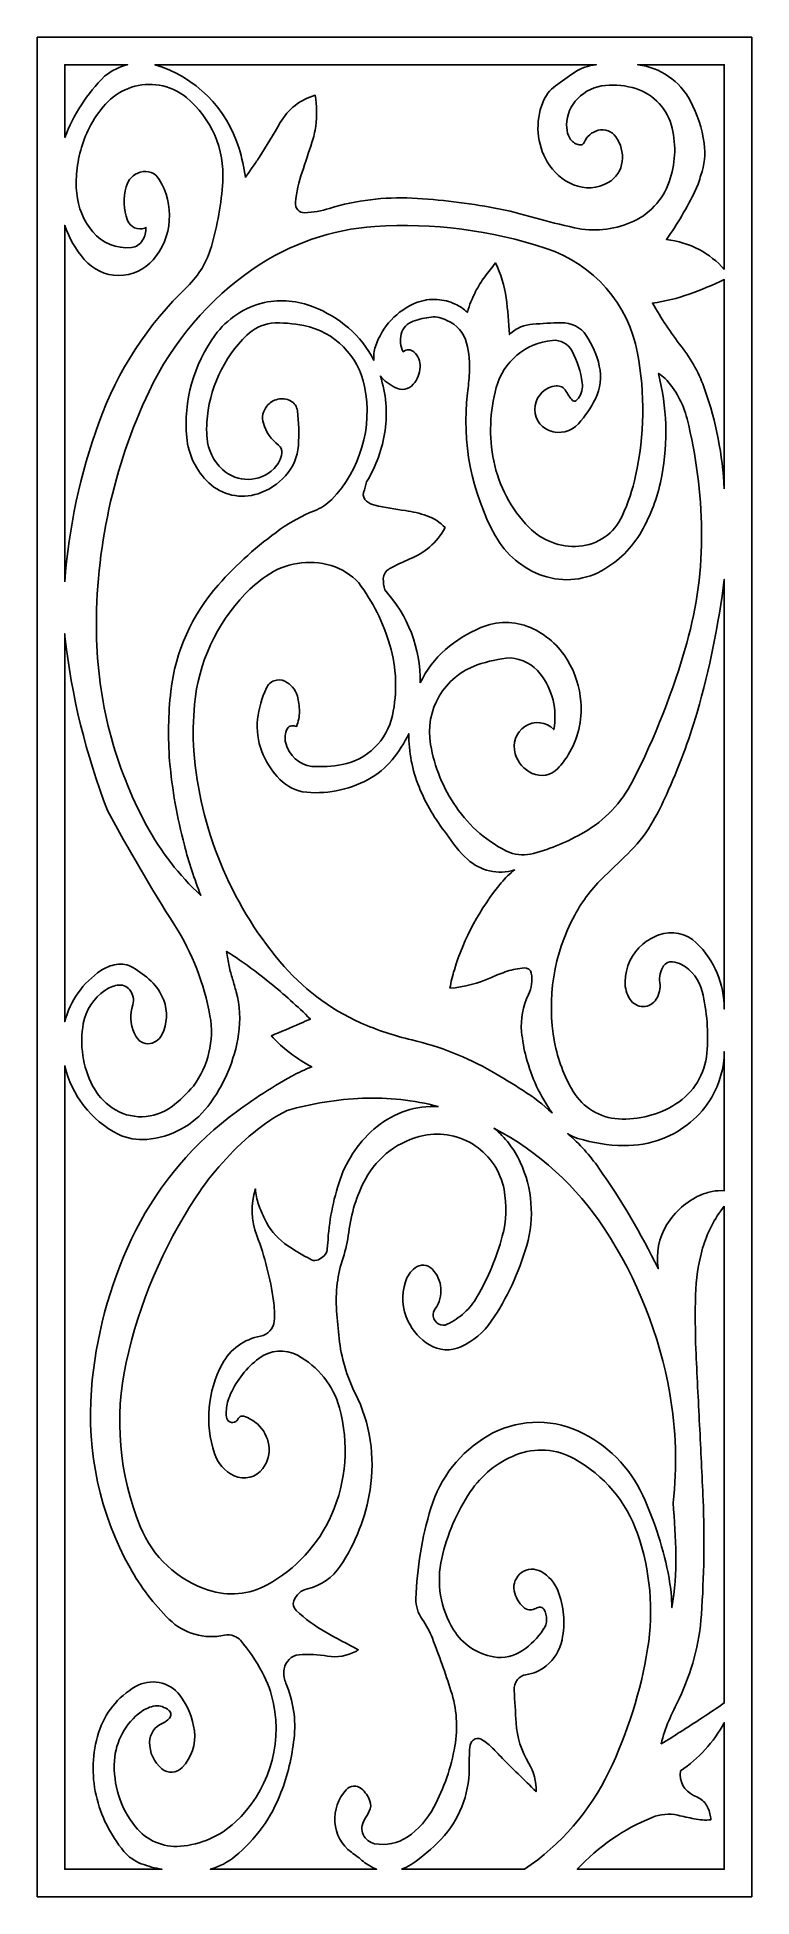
# Model space of a CAD drawing. Header units: centimetres. Extents: x 12.9 to 19.8, y -9 to 9.
import ezdxf

# ---------------------------------------------------------------- set-up
doc = ezdxf.new("R2010")
doc.units = ezdxf.units.CM
doc.header["$MEASUREMENT"] = 0
doc.layers.add('layer 1', color=7, linetype='Continuous')

msp = doc.modelspace()

# ---------------------------------------------------------------- linework, layer by layer
at = {"layer": 'layer 1', "color": 250}
for points, knots in [([(12.91471, 9.00069), (12.91471, 9.00069), (19.83723, 9.00069), (19.83723, 9.00069), (19.83723, 9.00069), (19.83723, 9.00069), (19.83723, -9.00021), (19.83723, -9.00021), (19.83723, -9.00021), (19.83723, -9.00021), (12.91471, -9.00021), (12.91471, -9.00021), (12.91471, -9.00021), (12.91471, -9.00021), (12.91471, 9.00069), (12.91471, 9.00069)], [0, 0, 0, 0, 0.2, 0.2, 0.2, 0.2, 0.4, 0.4, 0.4, 0.4, 0.6, 0.6, 0.6, 0.6, 1, 1, 1, 1]), ([(13.18116, 8.02821), (13.18116, 8.02821), (13.18116, 8.73424), (13.18116, 8.73424), (13.18116, 8.73424), (13.18116, 8.73424), (13.79047, 8.73424), (13.79047, 8.73424), (13.79047, 8.73424), (13.71083, 8.71307), (13.63626, 8.67622), (13.57109, 8.62579), (13.57109, 8.62579), (13.56984, 8.62481), (13.56863, 8.62373), (13.56752, 8.6226), (13.56752, 8.6226), (13.39846, 8.45374), (13.26685, 8.25129), (13.18118, 8.02823), (13.18118, 8.02823), (13.18118, 8.02823), (13.18116, 8.02821), (13.18116, 8.02821)], [0, 0, 0, 0, 0.14285714, 0.14285714, 0.14285714, 0.14285714, 0.28571429, 0.28571429, 0.28571429, 0.28571429, 0.42857143, 0.42857143, 0.42857143, 0.42857143, 0.57142857, 0.57142857, 0.57142857, 0.57142857, 0.71428571, 0.71428571, 0.71428571, 0.71428571, 1, 1, 1, 1]), ([(18.32966, 8.73424), (18.25397, 8.72714), (18.18124, 8.70136), (18.11799, 8.6592), (18.11799, 8.6592), (18.05566, 8.61766), (17.99449, 8.57447), (17.93455, 8.5296), (17.93455, 8.5296), (17.87961, 8.48853), (17.8372, 8.43301), (17.81201, 8.36921), (17.81201, 8.36921), (17.73744, 8.18036), (17.75363, 7.96789), (17.85605, 7.79258), (17.85605, 7.79258), (17.91423, 7.69304), (18.00342, 7.61543), (18.11006, 7.57164), (18.11006, 7.57164), (18.21943, 7.52675), (18.34328, 7.53466), (18.44601, 7.59319), (18.44601, 7.59319), (18.52139, 7.63614), (18.57172, 7.71243), (18.58151, 7.79863), (18.58151, 7.79863), (18.59106, 7.88294), (18.56927, 7.96776), (18.5202, 8.03699), (18.5202, 8.03699), (18.48177, 8.09117), (18.41403, 8.11611), (18.34967, 8.0997), (18.34967, 8.0997), (18.28765, 8.08389), (18.23682, 8.03964), (18.21268, 7.98035), (18.21268, 7.98035), (18.20661, 7.96541), (18.19142, 7.95621), (18.17536, 7.95773), (18.17536, 7.95773), (18.16076, 7.95909), (18.14651, 7.96298), (18.13324, 7.96918), (18.13324, 7.96918), (18.0999, 7.9848), (18.07406, 8.01296), (18.06135, 8.04751), (18.06135, 8.04751), (18.04903, 8.08105), (18.04295, 8.11658), (18.04342, 8.15231), (18.04342, 8.15231), (18.04469, 8.24814), (18.08313, 8.33984), (18.15053, 8.40798), (18.15053, 8.40798), (18.22262, 8.47985), (18.31749, 8.52447), (18.41881, 8.5342), (18.41881, 8.5342), (18.51819, 8.54376), (18.61851, 8.533), (18.71358, 8.50256), (18.71358, 8.50256), (18.88997, 8.44615), (19.02376, 8.30094), (19.06579, 8.12058), (19.06579, 8.12058), (19.10588, 7.9485), (19.09598, 7.76848), (19.03738, 7.60179), (19.03738, 7.60179), (18.97441, 7.4227), (18.83833, 7.27863), (18.66318, 7.20543), (18.66318, 7.20543), (18.49159, 7.13374), (18.30203, 7.11652), (18.12034, 7.15609), (18.12034, 7.15609), (17.99096, 7.18426), (17.86253, 7.21659), (17.73523, 7.25302), (17.73523, 7.25302), (17.60791, 7.28949), (17.47916, 7.32071), (17.3493, 7.34662), (17.3493, 7.34662), (17.08445, 7.39626), (16.81664, 7.42822), (16.54753, 7.44224), (16.54753, 7.44224), (16.27666, 7.45638), (16.00547, 7.42277), (15.74623, 7.34293), (15.74623, 7.34293), (15.66863, 7.31903), (15.58821, 7.30523), (15.50705, 7.30191), (15.50705, 7.30191), (15.48119, 7.30081), (15.45613, 7.31113), (15.43853, 7.33013), (15.43853, 7.33013), (15.42091, 7.34912), (15.41256, 7.37502), (15.4156, 7.40075), (15.4156, 7.40075), (15.42752, 7.50078), (15.44965, 7.59935), (15.48161, 7.69489), (15.48161, 7.69489), (15.5135, 7.79019), (15.54499, 7.88559), (15.57608, 7.98116), (15.57608, 7.98116), (15.59285, 8.03274), (15.60504, 8.08569), (15.61253, 8.13943), (15.61253, 8.13943), (15.62485, 8.2387), (15.6232, 8.33919), (15.60761, 8.43802), (15.60761, 8.43802), (15.46475, 8.398), (15.34346, 8.30339), (15.26992, 8.17453), (15.26992, 8.17453), (15.20446, 8.05983), (15.13588, 7.94692), (15.0643, 7.83595), (15.0643, 7.83595), (15.04297, 7.80359), (15.02113, 7.77156), (14.99878, 7.73992), (14.99878, 7.73992), (14.97647, 7.70836), (14.95427, 7.67674), (14.93214, 7.64505), (14.93214, 7.64505), (14.91867, 7.73938), (14.89803, 7.83251), (14.87039, 7.92369), (14.87039, 7.92369), (14.75211, 8.3136), (14.44644, 8.61797), (14.05596, 8.73424), (14.05596, 8.73424), (14.05596, 8.73424), (18.32968, 8.73424), (18.32968, 8.73424), (18.32968, 8.73424), (18.32968, 8.73424), (18.32966, 8.73424), (18.32966, 8.73424)], [0, 0, 0, 0, 0.02439024, 0.02439024, 0.02439024, 0.02439024, 0.04878049, 0.04878049, 0.04878049, 0.04878049, 0.07317073, 0.07317073, 0.07317073, 0.07317073, 0.09756098, 0.09756098, 0.09756098, 0.09756098, 0.12195122, 0.12195122, 0.12195122, 0.12195122, 0.14634146, 0.14634146, 0.14634146, 0.14634146, 0.17073171, 0.17073171, 0.17073171, 0.17073171, 0.19512195, 0.19512195, 0.19512195, 0.19512195, 0.2195122, 0.2195122, 0.2195122, 0.2195122, 0.24390244, 0.24390244, 0.24390244, 0.24390244, 0.26829268, 0.26829268, 0.26829268, 0.26829268, 0.29268293, 0.29268293, 0.29268293, 0.29268293, 0.31707317, 0.31707317, 0.31707317, 0.31707317, 0.34146341, 0.34146341, 0.34146341, 0.34146341, 0.36585366, 0.36585366, 0.36585366, 0.36585366, 0.3902439, 0.3902439, 0.3902439, 0.3902439, 0.41463415, 0.41463415, 0.41463415, 0.41463415, 0.43902439, 0.43902439, 0.43902439, 0.43902439, 0.46341463, 0.46341463, 0.46341463, 0.46341463, 0.48780488, 0.48780488, 0.48780488, 0.48780488, 0.51219512, 0.51219512, 0.51219512, 0.51219512, 0.53658537, 0.53658537, 0.53658537, 0.53658537, 0.56097561, 0.56097561, 0.56097561, 0.56097561, 0.58536585, 0.58536585, 0.58536585, 0.58536585, 0.6097561, 0.6097561, 0.6097561, 0.6097561, 0.63414634, 0.63414634, 0.63414634, 0.63414634, 0.65853659, 0.65853659, 0.65853659, 0.65853659, 0.68292683, 0.68292683, 0.68292683, 0.68292683, 0.70731707, 0.70731707, 0.70731707, 0.70731707, 0.73170732, 0.73170732, 0.73170732, 0.73170732, 0.75609756, 0.75609756, 0.75609756, 0.75609756, 0.7804878, 0.7804878, 0.7804878, 0.7804878, 0.80487805, 0.80487805, 0.80487805, 0.80487805, 0.82926829, 0.82926829, 0.82926829, 0.82926829, 0.85365854, 0.85365854, 0.85365854, 0.85365854, 0.87804878, 0.87804878, 0.87804878, 0.87804878, 0.90243902, 0.90243902, 0.90243902, 0.90243902, 0.92682927, 0.92682927, 0.92682927, 0.92682927, 0.95121951, 0.95121951, 0.95121951, 0.95121951, 1, 1, 1, 1]), ([(19.57078, 6.75323), (19.50161, 6.8306), (19.41959, 6.89536), (19.32827, 6.94465), (19.32827, 6.94465), (19.2284, 6.99559), (19.12046, 7.0288), (19.00922, 7.04282), (19.00922, 7.04282), (19.11615, 7.19192), (19.20981, 7.35005), (19.28919, 7.51547), (19.28919, 7.51547), (19.31201, 7.56304), (19.32994, 7.61282), (19.34274, 7.66401), (19.34274, 7.66401), (19.37836, 7.76305), (19.38933, 7.86925), (19.37468, 7.97347), (19.37468, 7.97347), (19.3546, 8.11647), (19.31002, 8.25489), (19.24287, 8.38272), (19.24287, 8.38272), (19.14096, 8.57668), (18.95042, 8.70809), (18.7329, 8.73424), (18.7329, 8.73424), (18.7329, 8.73424), (19.57078, 8.73424), (19.57078, 8.73424), (19.57078, 8.73424), (19.57078, 8.73424), (19.57078, 6.75323), (19.57078, 6.75323), (19.57078, 6.75323), (19.57078, 6.75323), (19.57078, 6.75323), (19.57078, 6.75323)], [0, 0, 0, 0, 0.09090909, 0.09090909, 0.09090909, 0.09090909, 0.18181818, 0.18181818, 0.18181818, 0.18181818, 0.27272727, 0.27272727, 0.27272727, 0.27272727, 0.36363636, 0.36363636, 0.36363636, 0.36363636, 0.45454545, 0.45454545, 0.45454545, 0.45454545, 0.54545455, 0.54545455, 0.54545455, 0.54545455, 0.63636364, 0.63636364, 0.63636364, 0.63636364, 0.72727273, 0.72727273, 0.72727273, 0.72727273, 0.81818182, 0.81818182, 0.81818182, 0.81818182, 1, 1, 1, 1]), ([(13.18116, 3.72829), (13.18116, 3.72829), (13.18116, 7.17892), (13.18116, 7.17892), (13.18116, 7.17892), (13.22406, 7.05821), (13.28854, 6.94635), (13.37148, 6.84871), (13.37148, 6.84871), (13.45463, 6.75105), (13.57632, 6.69461), (13.70457, 6.69425), (13.70457, 6.69425), (13.83283, 6.6939), (13.95434, 6.74906), (14.03802, 6.84627), (14.03802, 6.84627), (14.12972, 6.95262), (14.18462, 7.08563), (14.19455, 7.22571), (14.19455, 7.22571), (14.20449, 7.36553), (14.17064, 7.50491), (14.09765, 7.62457), (14.09765, 7.62457), (14.05944, 7.68717), (13.98384, 7.716), (13.9137, 7.69465), (13.9137, 7.69465), (13.84672, 7.67428), (13.79493, 7.62102), (13.77649, 7.55351), (13.77649, 7.55351), (13.74707, 7.44579), (13.75225, 7.33163), (13.79131, 7.22702), (13.79131, 7.22702), (13.80328, 7.19507), (13.82758, 7.16923), (13.85876, 7.15531), (13.85876, 7.15531), (13.88996, 7.1414), (13.92524, 7.14053), (13.95705, 7.15299), (13.95705, 7.15299), (13.96107, 7.15458), (13.96484, 7.1567), (13.96826, 7.15931), (13.96826, 7.15931), (13.96937, 7.11552), (13.95812, 7.07228), (13.93578, 7.03458), (13.93578, 7.03458), (13.91265, 6.99554), (13.8724, 6.96973), (13.82729, 6.96495), (13.82729, 6.96495), (13.68476, 6.94985), (13.54405, 7.00716), (13.4525, 7.11744), (13.4525, 7.11744), (13.36442, 7.22358), (13.31045, 7.35394), (13.29765, 7.49126), (13.29765, 7.49126), (13.29111, 7.56148), (13.29133, 7.63218), (13.2983, 7.70235), (13.2983, 7.70235), (13.31395, 7.86011), (13.36045, 8.01334), (13.43511, 8.15321), (13.43511, 8.15321), (13.47982, 8.23519), (13.53589, 8.31045), (13.60169, 8.37676), (13.60169, 8.37676), (13.73099, 8.50709), (13.91569, 8.56661), (14.0968, 8.53648), (14.0968, 8.53648), (14.19342, 8.51962), (14.28406, 8.47804), (14.35988, 8.41582), (14.35988, 8.41582), (14.60137, 8.21764), (14.73255, 7.91494), (14.71234, 7.6032), (14.71234, 7.6032), (14.69851, 7.39048), (14.66184, 7.17981), (14.60304, 6.97493), (14.60304, 6.97493), (14.56074, 6.82756), (14.4801, 6.69396), (14.36946, 6.58784), (14.36946, 6.58784), (13.98556, 6.21966), (13.69191, 5.76807), (13.51115, 5.26784), (13.51115, 5.26784), (13.33195, 4.77192), (13.22096, 4.25409), (13.18116, 3.72829), (13.18116, 3.72829), (13.18116, 3.72829), (13.18116, 3.72829), (13.18116, 3.72829)], [0, 0, 0, 0, 0.03571429, 0.03571429, 0.03571429, 0.03571429, 0.07142857, 0.07142857, 0.07142857, 0.07142857, 0.10714286, 0.10714286, 0.10714286, 0.10714286, 0.14285714, 0.14285714, 0.14285714, 0.14285714, 0.17857143, 0.17857143, 0.17857143, 0.17857143, 0.21428571, 0.21428571, 0.21428571, 0.21428571, 0.25, 0.25, 0.25, 0.25, 0.28571429, 0.28571429, 0.28571429, 0.28571429, 0.32142857, 0.32142857, 0.32142857, 0.32142857, 0.35714286, 0.35714286, 0.35714286, 0.35714286, 0.39285714, 0.39285714, 0.39285714, 0.39285714, 0.42857143, 0.42857143, 0.42857143, 0.42857143, 0.46428571, 0.46428571, 0.46428571, 0.46428571, 0.5, 0.5, 0.5, 0.5, 0.53571429, 0.53571429, 0.53571429, 0.53571429, 0.57142857, 0.57142857, 0.57142857, 0.57142857, 0.60714286, 0.60714286, 0.60714286, 0.60714286, 0.64285714, 0.64285714, 0.64285714, 0.64285714, 0.67857143, 0.67857143, 0.67857143, 0.67857143, 0.71428571, 0.71428571, 0.71428571, 0.71428571, 0.75, 0.75, 0.75, 0.75, 0.78571429, 0.78571429, 0.78571429, 0.78571429, 0.82142857, 0.82142857, 0.82142857, 0.82142857, 0.85714286, 0.85714286, 0.85714286, 0.85714286, 0.89285714, 0.89285714, 0.89285714, 0.89285714, 0.92857143, 0.92857143, 0.92857143, 0.92857143, 1, 1, 1, 1]), ([(16.17661, 5.87196), (16.11624, 5.99178), (16.03276, 6.09842), (15.93095, 6.18578), (15.93095, 6.18578), (15.8294, 6.27292), (15.71385, 6.34218), (15.58914, 6.39066), (15.58914, 6.39066), (15.43951, 6.45103), (15.27537, 6.46532), (15.11759, 6.43167), (15.11759, 6.43167), (14.92416, 6.38745), (14.75336, 6.27482), (14.63663, 6.11438), (14.63663, 6.11438), (14.42905, 5.82908), (14.33206, 5.47841), (14.36372, 5.12701), (14.36372, 5.12701), (14.37884, 4.95931), (14.45473, 4.80303), (14.57723, 4.68752), (14.57723, 4.68752), (14.70479, 4.56728), (14.88781, 4.52659), (15.05423, 4.58167), (15.05423, 4.58167), (15.15649, 4.6155), (15.24817, 4.67531), (15.3203, 4.75528), (15.3203, 4.75528), (15.39322, 4.83615), (15.43704, 4.93897), (15.44483, 5.04757), (15.44483, 5.04757), (15.45291, 5.16004), (15.44981, 5.27302), (15.43558, 5.38489), (15.43558, 5.38489), (15.4304, 5.42564), (15.40559, 5.46124), (15.3691, 5.48018), (15.3691, 5.48018), (15.3308, 5.50008), (15.28671, 5.50573), (15.24462, 5.49612), (15.24462, 5.49612), (15.20265, 5.48654), (15.1652, 5.46296), (15.13845, 5.42922), (15.13845, 5.42922), (15.10133, 5.38243), (15.08905, 5.32066), (15.10548, 5.26322), (15.10548, 5.26322), (15.12969, 5.1786), (15.1813, 5.10448), (15.25225, 5.0524), (15.25225, 5.0524), (15.27691, 5.03433), (15.28946, 5.00405), (15.28486, 4.97385), (15.28486, 4.97385), (15.27628, 4.91746), (15.24982, 4.86531), (15.2094, 4.82509), (15.2094, 4.82509), (15.07214, 4.68846), (14.85125, 4.68469), (14.70908, 4.81618), (14.70908, 4.81618), (14.62321, 4.89569), (14.57008, 5.00447), (14.5601, 5.12107), (14.5601, 5.12107), (14.55576, 5.17163), (14.55516, 5.22244), (14.55826, 5.27309), (14.55826, 5.27309), (14.57897, 5.59251), (14.71745, 5.89307), (14.94665, 6.11648), (14.94665, 6.11648), (15.01073, 6.17895), (15.09291, 6.21964), (15.18144, 6.23275), (15.18144, 6.23275), (15.2875, 6.23833), (15.39389, 6.23049), (15.49798, 6.20943), (15.49798, 6.20943), (15.79545, 6.14938), (16.02778, 5.91605), (16.08698, 5.61842), (16.08698, 5.61842), (16.16539, 5.22393), (16.04605, 4.81569), (15.76774, 4.5253), (15.76774, 4.5253), (15.7197, 4.47806), (15.66262, 4.44099), (15.59993, 4.41631), (15.59993, 4.41631), (15.48284, 4.37022), (15.37185, 4.30997), (15.26941, 4.23689), (15.26941, 4.23689), (15.04967, 4.08014), (14.84826, 3.89931), (14.66879, 3.69771), (14.66879, 3.69771), (14.41359, 3.41096), (14.25331, 3.05257), (14.20983, 2.67117), (14.20983, 2.67117), (14.18419, 2.44625), (14.18017, 2.21944), (14.19784, 1.99377), (14.19784, 1.99377), (14.22231, 1.71899), (14.27002, 1.4468), (14.34045, 1.18008), (14.34045, 1.18008), (14.38409, 1.01479), (14.43715, 0.85217), (14.49942, 0.69296), (14.49942, 0.69296), (14.28864, 0.88868), (14.11121, 1.11759), (13.97424, 1.37053), (13.97424, 1.37053), (13.66429, 1.94294), (13.4978, 2.58228), (13.48906, 3.23317), (13.48906, 3.23317), (13.47821, 4.04133), (13.65267, 4.84157), (13.99879, 5.57194), (13.99879, 5.57194), (14.22642, 6.05232), (14.57783, 6.46376), (15.01662, 6.76386), (15.01662, 6.76386), (15.3634, 7.00104), (15.76781, 7.14062), (16.18704, 7.16793), (16.18704, 7.16793), (16.74855, 7.20449), (17.31202, 7.13244), (17.84629, 6.95586), (17.84629, 6.95586), (18.30322, 6.80491), (18.64194, 6.41675), (18.73015, 5.9437), (18.73015, 5.9437), (18.80336, 5.55071), (18.79715, 5.14686), (18.712, 4.75626), (18.712, 4.75626), (18.68256, 4.62131), (18.63874, 4.48988), (18.58133, 4.36426), (18.58133, 4.36426), (18.50535, 4.19803), (18.34456, 4.08648), (18.16228, 4.07335), (18.16228, 4.07335), (17.98154, 4.06033), (17.8041, 4.12757), (17.6773, 4.25704), (17.6773, 4.25704), (17.50444, 4.43353), (17.38635, 4.65641), (17.33726, 4.89855), (17.33726, 4.89855), (17.28956, 5.13387), (17.29771, 5.37723), (17.361, 5.60886), (17.361, 5.60886), (17.42943, 5.85952), (17.64632, 6.04169), (17.90503, 6.06615), (17.90503, 6.06615), (17.98368, 6.0736), (18.05905, 6.03267), (18.09579, 5.96274), (18.09579, 5.96274), (18.14611, 5.8668), (18.17936, 5.7628), (18.19406, 5.65549), (18.19406, 5.65549), (18.20127, 5.60285), (18.1882, 5.54941), (18.15759, 5.506), (18.15759, 5.506), (18.151, 5.49664), (18.14294, 5.4884), (18.13371, 5.48161), (18.13371, 5.48161), (18.12322, 5.47384), (18.1085, 5.47536), (18.09979, 5.48509), (18.09979, 5.48509), (18.0754, 5.51232), (18.05436, 5.54235), (18.03708, 5.57456), (18.03708, 5.57456), (18.01821, 5.60966), (17.97995, 5.62979), (17.94036, 5.62536), (17.94036, 5.62536), (17.83771, 5.61393), (17.75502, 5.53617), (17.73746, 5.4344), (17.73746, 5.4344), (17.71966, 5.33109), (17.77715, 5.22965), (17.87503, 5.19209), (17.87503, 5.19209), (17.97426, 5.15396), (18.08659, 5.18052), (18.15812, 5.25913), (18.15812, 5.25913), (18.22376, 5.3312), (18.27876, 5.41224), (18.32146, 5.49988), (18.32146, 5.49988), (18.36957, 5.59859), (18.38312, 5.71052), (18.35992, 5.81783), (18.35992, 5.81783), (18.33714, 5.92317), (18.29442, 6.02311), (18.23396, 6.11233), (18.23396, 6.11233), (18.17916, 6.19322), (18.08675, 6.24027), (17.98911, 6.23695), (17.98911, 6.23695), (17.89757, 6.23386), (17.80609, 6.22913), (17.71471, 6.22274), (17.71471, 6.22274), (17.67553, 6.22), (17.63705, 6.21113), (17.60063, 6.19646), (17.60063, 6.19646), (17.55923, 6.17951), (17.52164, 6.15445), (17.49008, 6.12276), (17.49008, 6.12276), (17.48323, 6.24085), (17.47246, 6.3587), (17.45783, 6.47611), (17.45783, 6.47611), (17.4431, 6.59438), (17.40776, 6.70913), (17.35341, 6.81523), (17.35341, 6.81523), (17.31788, 6.77175), (17.28364, 6.72726), (17.25072, 6.68177), (17.25072, 6.68177), (17.21778, 6.63623), (17.18801, 6.58851), (17.16159, 6.53891), (17.16159, 6.53891), (17.12823, 6.47479), (17.10145, 6.40746), (17.08166, 6.33793), (17.08166, 6.33793), (17.04658, 6.37072), (17.00649, 6.3977), (16.96292, 6.41786), (16.96292, 6.41786), (16.90816, 6.44274), (16.84936, 6.45744), (16.78935, 6.46126), (16.78935, 6.46126), (16.72101, 6.46557), (16.65254, 6.45547), (16.58838, 6.43155), (16.58838, 6.43155), (16.40038, 6.35473), (16.25544, 6.19965), (16.19164, 6.00683), (16.19164, 6.00683), (16.17728, 5.96341), (16.17214, 5.9175), (16.17661, 5.87198), (16.17661, 5.87198), (16.17661, 5.87198), (16.17661, 5.87196), (16.17661, 5.87196)], [0, 0, 0, 0, 0.01333333, 0.01333333, 0.01333333, 0.01333333, 0.02666667, 0.02666667, 0.02666667, 0.02666667, 0.04, 0.04, 0.04, 0.04, 0.05333333, 0.05333333, 0.05333333, 0.05333333, 0.06666667, 0.06666667, 0.06666667, 0.06666667, 0.08, 0.08, 0.08, 0.08, 0.09333333, 0.09333333, 0.09333333, 0.09333333, 0.10666667, 0.10666667, 0.10666667, 0.10666667, 0.12, 0.12, 0.12, 0.12, 0.13333333, 0.13333333, 0.13333333, 0.13333333, 0.14666667, 0.14666667, 0.14666667, 0.14666667, 0.16, 0.16, 0.16, 0.16, 0.17333333, 0.17333333, 0.17333333, 0.17333333, 0.18666667, 0.18666667, 0.18666667, 0.18666667, 0.2, 0.2, 0.2, 0.2, 0.21333333, 0.21333333, 0.21333333, 0.21333333, 0.22666667, 0.22666667, 0.22666667, 0.22666667, 0.24, 0.24, 0.24, 0.24, 0.25333333, 0.25333333, 0.25333333, 0.25333333, 0.26666667, 0.26666667, 0.26666667, 0.26666667, 0.28, 0.28, 0.28, 0.28, 0.29333333, 0.29333333, 0.29333333, 0.29333333, 0.30666667, 0.30666667, 0.30666667, 0.30666667, 0.32, 0.32, 0.32, 0.32, 0.33333333, 0.33333333, 0.33333333, 0.33333333, 0.34666667, 0.34666667, 0.34666667, 0.34666667, 0.36, 0.36, 0.36, 0.36, 0.37333333, 0.37333333, 0.37333333, 0.37333333, 0.38666667, 0.38666667, 0.38666667, 0.38666667, 0.4, 0.4, 0.4, 0.4, 0.41333333, 0.41333333, 0.41333333, 0.41333333, 0.42666667, 0.42666667, 0.42666667, 0.42666667, 0.44, 0.44, 0.44, 0.44, 0.45333333, 0.45333333, 0.45333333, 0.45333333, 0.46666667, 0.46666667, 0.46666667, 0.46666667, 0.48, 0.48, 0.48, 0.48, 0.49333333, 0.49333333, 0.49333333, 0.49333333, 0.50666667, 0.50666667, 0.50666667, 0.50666667, 0.52, 0.52, 0.52, 0.52, 0.53333333, 0.53333333, 0.53333333, 0.53333333, 0.54666667, 0.54666667, 0.54666667, 0.54666667, 0.56, 0.56, 0.56, 0.56, 0.57333333, 0.57333333, 0.57333333, 0.57333333, 0.58666667, 0.58666667, 0.58666667, 0.58666667, 0.6, 0.6, 0.6, 0.6, 0.61333333, 0.61333333, 0.61333333, 0.61333333, 0.62666667, 0.62666667, 0.62666667, 0.62666667, 0.64, 0.64, 0.64, 0.64, 0.65333333, 0.65333333, 0.65333333, 0.65333333, 0.66666667, 0.66666667, 0.66666667, 0.66666667, 0.68, 0.68, 0.68, 0.68, 0.69333333, 0.69333333, 0.69333333, 0.69333333, 0.70666667, 0.70666667, 0.70666667, 0.70666667, 0.72, 0.72, 0.72, 0.72, 0.73333333, 0.73333333, 0.73333333, 0.73333333, 0.74666667, 0.74666667, 0.74666667, 0.74666667, 0.76, 0.76, 0.76, 0.76, 0.77333333, 0.77333333, 0.77333333, 0.77333333, 0.78666667, 0.78666667, 0.78666667, 0.78666667, 0.8, 0.8, 0.8, 0.8, 0.81333333, 0.81333333, 0.81333333, 0.81333333, 0.82666667, 0.82666667, 0.82666667, 0.82666667, 0.84, 0.84, 0.84, 0.84, 0.85333333, 0.85333333, 0.85333333, 0.85333333, 0.86666667, 0.86666667, 0.86666667, 0.86666667, 0.88, 0.88, 0.88, 0.88, 0.89333333, 0.89333333, 0.89333333, 0.89333333, 0.90666667, 0.90666667, 0.90666667, 0.90666667, 0.92, 0.92, 0.92, 0.92, 0.93333333, 0.93333333, 0.93333333, 0.93333333, 0.94666667, 0.94666667, 0.94666667, 0.94666667, 0.96, 0.96, 0.96, 0.96, 0.97333333, 0.97333333, 0.97333333, 0.97333333, 1, 1, 1, 1]), ([(19.57078, 4.62973), (19.55378, 4.95616), (19.49065, 5.27843), (19.38321, 5.58713), (19.38321, 5.58713), (19.33023, 5.73931), (19.25263, 5.88172), (19.15345, 6.00871), (19.15345, 6.00871), (19.1019, 6.0747), (19.05286, 6.14264), (19.00643, 6.21231), (19.00643, 6.21231), (18.96, 6.28199), (18.91607, 6.35332), (18.87473, 6.42615), (18.87473, 6.42615), (18.99625, 6.4433), (19.1157, 6.47265), (19.23134, 6.51374), (19.23134, 6.51374), (19.34674, 6.55476), (19.46003, 6.60151), (19.57078, 6.65379), (19.57078, 6.65379), (19.57078, 6.65379), (19.57078, 4.62975), (19.57078, 4.62975), (19.57078, 4.62975), (19.57078, 4.62975), (19.57078, 4.62973), (19.57078, 4.62973)], [0, 0, 0, 0, 0.11111111, 0.11111111, 0.11111111, 0.11111111, 0.22222222, 0.22222222, 0.22222222, 0.22222222, 0.33333333, 0.33333333, 0.33333333, 0.33333333, 0.44444444, 0.44444444, 0.44444444, 0.44444444, 0.55555556, 0.55555556, 0.55555556, 0.55555556, 0.66666667, 0.66666667, 0.66666667, 0.66666667, 0.77777778, 0.77777778, 0.77777778, 0.77777778, 1, 1, 1, 1]), ([(16.62545, 2.75139), (16.62927, 3.08426), (16.50628, 3.40589), (16.28123, 3.65122), (16.28123, 3.65122), (16.27096, 3.68666), (16.26641, 3.72353), (16.26779, 3.7604), (16.26779, 3.7604), (16.26922, 3.79957), (16.29108, 3.83515), (16.32536, 3.85416), (16.32536, 3.85416), (16.39017, 3.89011), (16.45711, 3.92214), (16.52576, 3.95005), (16.52576, 3.95005), (16.59481, 3.9781), (16.65895, 4.01687), (16.7159, 4.06495), (16.7159, 4.06495), (16.77718, 4.11788), (16.82816, 4.18162), (16.86635, 4.25302), (16.86635, 4.25302), (16.81738, 4.30532), (16.75652, 4.34503), (16.68892, 4.36877), (16.68892, 4.36877), (16.6221, 4.39224), (16.553, 4.40859), (16.48274, 4.41754), (16.48274, 4.41754), (16.38274, 4.4303), (16.2834, 4.44792), (16.18511, 4.47036), (16.18511, 4.47036), (16.15566, 4.47708), (16.12803, 4.49026), (16.10427, 4.50891), (16.10427, 4.50891), (16.07861, 4.52905), (16.06769, 4.56277), (16.07664, 4.59415), (16.07664, 4.59415), (16.08636, 4.6281), (16.09605, 4.66206), (16.1057, 4.69603), (16.1057, 4.69603), (16.19825, 4.84807), (16.25892, 5.01727), (16.28407, 5.19347), (16.28407, 5.19347), (16.30928, 5.37017), (16.29388, 5.55019), (16.23894, 5.71999), (16.23894, 5.71999), (16.25803, 5.69614), (16.28014, 5.67492), (16.30475, 5.65681), (16.30475, 5.65681), (16.32932, 5.63874), (16.35533, 5.62277), (16.38254, 5.60906), (16.38254, 5.60906), (16.44134, 5.57632), (16.51501, 5.58983), (16.55823, 5.64142), (16.55823, 5.64142), (16.59749, 5.68821), (16.62078, 5.74627), (16.62471, 5.80722), (16.62471, 5.80722), (16.62831, 5.86287), (16.60618, 5.91707), (16.56464, 5.9543), (16.56464, 5.9543), (16.53505, 5.98081), (16.4904, 5.98126), (16.46034, 5.95526), (16.46034, 5.95526), (16.43305, 6.00779), (16.42631, 6.06862), (16.44138, 6.12586), (16.44138, 6.12586), (16.45684, 6.18467), (16.5007, 6.23188), (16.55816, 6.25169), (16.55816, 6.25169), (16.61444, 6.27107), (16.67262, 6.2844), (16.73171, 6.29144), (16.73171, 6.29144), (16.78444, 6.29774), (16.83774, 6.28543), (16.88241, 6.25673), (16.88241, 6.25673), (16.97853, 6.22031), (17.05051, 6.1387), (17.07476, 6.03881), (17.07476, 6.03881), (17.09772, 5.94414), (17.10661, 5.84659), (17.10114, 5.74936), (17.10114, 5.74936), (17.0975, 5.68459), (17.09178, 5.61994), (17.08401, 5.55553), (17.08401, 5.55553), (17.02637, 5.07868), (17.12023, 4.59607), (17.35249, 4.17563), (17.35249, 4.17563), (17.45319, 3.99338), (17.61792, 3.85514), (17.81491, 3.78769), (17.81491, 3.78769), (18.01486, 3.71924), (18.23472, 3.74345), (18.41488, 3.85386), (18.41488, 3.85386), (18.57103, 3.94954), (18.69886, 4.08492), (18.7854, 4.24632), (18.7854, 4.24632), (18.87092, 4.4058), (18.93173, 4.57727), (18.96579, 4.75499), (18.96579, 4.75499), (19.02593, 5.08375), (19.01483, 5.42144), (18.9332, 5.74551), (18.9332, 5.74551), (18.95685, 5.73308), (18.97829, 5.71682), (18.9966, 5.69737), (18.9966, 5.69737), (19.0998, 5.58796), (19.17312, 5.45376), (19.2095, 5.30782), (19.2095, 5.30782), (19.29807, 4.95248), (19.34522, 4.58799), (19.35, 4.2218), (19.35, 4.2218), (19.3548, 3.85494), (19.30665, 3.48922), (19.20707, 3.13611), (19.20707, 3.13611), (19.07651, 2.67318), (18.89995, 2.22436), (18.68015, 1.79653), (18.68015, 1.79653), (18.57434, 1.59055), (18.41138, 1.41926), (18.21096, 1.30324), (18.21096, 1.30324), (18.05796, 1.21469), (17.89399, 1.14651), (17.72333, 1.10044), (17.72333, 1.10044), (17.64735, 1.07994), (17.56697, 1.08231), (17.49232, 1.10721), (17.49232, 1.10721), (17.28266, 1.20558), (17.10301, 1.35836), (16.97219, 1.54948), (16.97219, 1.54948), (16.84802, 1.73087), (16.76382, 1.93669), (16.72523, 2.15309), (16.72523, 2.15309), (16.66565, 2.48623), (16.85787, 2.8134), (17.1776, 2.92424), (17.1776, 2.92424), (17.28127, 2.96013), (17.38894, 2.98338), (17.49817, 2.9935), (17.49817, 2.9935), (17.61238, 2.98447), (17.71765, 2.92788), (17.78823, 2.83764), (17.78823, 2.83764), (17.90739, 2.68522), (17.95492, 2.4886), (17.91865, 2.29855), (17.91865, 2.29855), (17.84546, 2.37533), (17.72773, 2.38821), (17.6398, 2.3289), (17.6398, 2.3289), (17.55395, 2.27099), (17.5155, 2.16426), (17.54489, 2.06495), (17.54489, 2.06495), (17.56986, 1.98044), (17.63013, 1.91092), (17.71026, 1.87427), (17.71026, 1.87427), (17.79472, 1.83563), (17.89433, 1.85506), (17.95798, 1.92271), (17.95798, 1.92271), (17.99576, 1.96284), (18.02953, 2.00657), (18.05879, 2.05327), (18.05879, 2.05327), (18.15341, 2.20716), (18.1964, 2.38716), (18.18144, 2.56719), (18.18144, 2.56719), (18.16962, 2.70951), (18.12572, 2.84724), (18.05296, 2.97014), (18.05296, 2.97014), (17.96818, 3.11032), (17.84202, 3.22064), (17.69179, 3.28597), (17.69179, 3.28597), (17.5387, 3.35249), (17.36495, 3.35236), (17.212, 3.2855), (17.212, 3.2855), (17.08707, 3.23353), (16.97152, 3.16142), (16.86995, 3.07202), (16.86995, 3.07202), (16.76807, 2.98231), (16.68499, 2.87337), (16.62545, 2.75139), (16.62545, 2.75139), (16.62545, 2.75139), (16.62545, 2.75139), (16.62545, 2.75139)], [0, 0, 0, 0, 0.01666667, 0.01666667, 0.01666667, 0.01666667, 0.03333333, 0.03333333, 0.03333333, 0.03333333, 0.05, 0.05, 0.05, 0.05, 0.06666667, 0.06666667, 0.06666667, 0.06666667, 0.08333333, 0.08333333, 0.08333333, 0.08333333, 0.1, 0.1, 0.1, 0.1, 0.11666667, 0.11666667, 0.11666667, 0.11666667, 0.13333333, 0.13333333, 0.13333333, 0.13333333, 0.15, 0.15, 0.15, 0.15, 0.16666667, 0.16666667, 0.16666667, 0.16666667, 0.18333333, 0.18333333, 0.18333333, 0.18333333, 0.2, 0.2, 0.2, 0.2, 0.21666667, 0.21666667, 0.21666667, 0.21666667, 0.23333333, 0.23333333, 0.23333333, 0.23333333, 0.25, 0.25, 0.25, 0.25, 0.26666667, 0.26666667, 0.26666667, 0.26666667, 0.28333333, 0.28333333, 0.28333333, 0.28333333, 0.3, 0.3, 0.3, 0.3, 0.31666667, 0.31666667, 0.31666667, 0.31666667, 0.33333333, 0.33333333, 0.33333333, 0.33333333, 0.35, 0.35, 0.35, 0.35, 0.36666667, 0.36666667, 0.36666667, 0.36666667, 0.38333333, 0.38333333, 0.38333333, 0.38333333, 0.4, 0.4, 0.4, 0.4, 0.41666667, 0.41666667, 0.41666667, 0.41666667, 0.43333333, 0.43333333, 0.43333333, 0.43333333, 0.45, 0.45, 0.45, 0.45, 0.46666667, 0.46666667, 0.46666667, 0.46666667, 0.48333333, 0.48333333, 0.48333333, 0.48333333, 0.5, 0.5, 0.5, 0.5, 0.51666667, 0.51666667, 0.51666667, 0.51666667, 0.53333333, 0.53333333, 0.53333333, 0.53333333, 0.55, 0.55, 0.55, 0.55, 0.56666667, 0.56666667, 0.56666667, 0.56666667, 0.58333333, 0.58333333, 0.58333333, 0.58333333, 0.6, 0.6, 0.6, 0.6, 0.61666667, 0.61666667, 0.61666667, 0.61666667, 0.63333333, 0.63333333, 0.63333333, 0.63333333, 0.65, 0.65, 0.65, 0.65, 0.66666667, 0.66666667, 0.66666667, 0.66666667, 0.68333333, 0.68333333, 0.68333333, 0.68333333, 0.7, 0.7, 0.7, 0.7, 0.71666667, 0.71666667, 0.71666667, 0.71666667, 0.73333333, 0.73333333, 0.73333333, 0.73333333, 0.75, 0.75, 0.75, 0.75, 0.76666667, 0.76666667, 0.76666667, 0.76666667, 0.78333333, 0.78333333, 0.78333333, 0.78333333, 0.8, 0.8, 0.8, 0.8, 0.81666667, 0.81666667, 0.81666667, 0.81666667, 0.83333333, 0.83333333, 0.83333333, 0.83333333, 0.85, 0.85, 0.85, 0.85, 0.86666667, 0.86666667, 0.86666667, 0.86666667, 0.88333333, 0.88333333, 0.88333333, 0.88333333, 0.9, 0.9, 0.9, 0.9, 0.91666667, 0.91666667, 0.91666667, 0.91666667, 0.93333333, 0.93333333, 0.93333333, 0.93333333, 0.95, 0.95, 0.95, 0.95, 0.96666667, 0.96666667, 0.96666667, 0.96666667, 1, 1, 1, 1]), ([(16.51434, 2.25882), (16.5137, 2.0821), (16.54737, 1.90701), (16.61355, 1.74313), (16.61355, 1.74313), (16.67943, 1.57992), (16.76909, 1.42739), (16.87964, 1.29042), (16.87964, 1.29042), (16.93523, 1.19882), (17.00343, 1.11554), (17.08227, 1.043), (17.08227, 1.043), (17.20559, 0.92957), (17.37983, 0.89049), (17.53971, 0.94058), (17.53971, 0.94058), (17.49214, 0.9036), (17.44875, 0.86152), (17.41029, 0.81512), (17.41029, 0.81512), (17.20496, 0.5672), (17.05046, 0.28141), (16.95557, -0.02618), (16.95557, -0.02618), (16.93748, -0.0848), (16.92323, -0.14454), (16.91296, -0.20504), (16.91296, -0.20504), (17.05214, -0.19426), (17.18828, -0.15895), (17.31515, -0.10066), (17.31515, -0.10066), (17.36433, -0.07808), (17.41475, -0.05834), (17.46619, -0.04152), (17.46619, -0.04152), (17.52019, -0.02388), (17.57609, -0.01269), (17.63272, -0.00818), (17.63272, -0.00818), (17.66522, -0.00559), (17.69447, -0.0279), (17.70066, -0.0599), (17.70066, -0.0599), (17.71415, -0.12994), (17.70448, -0.20247), (17.67314, -0.26655), (17.67314, -0.26655), (17.6185, -0.37837), (17.59565, -0.50303), (17.6072, -0.62698), (17.6072, -0.62698), (17.61499, -0.71101), (17.62984, -0.79422), (17.65157, -0.87578), (17.65157, -0.87578), (17.70282, -1.06802), (17.78747, -1.2497), (17.9017, -1.41257), (17.9017, -1.41257), (17.81543, -1.33173), (17.72187, -1.25906), (17.62223, -1.19543), (17.62223, -1.19543), (17.52278, -1.13194), (17.42192, -1.0707), (17.31968, -1.01179), (17.31968, -1.01179), (17.07711, -0.87197), (16.81528, -0.76872), (16.54255, -0.70534), (16.54255, -0.70534), (16.37269, -0.66586), (16.20687, -0.61058), (16.04728, -0.54028), (16.04728, -0.54028), (15.74532, -0.40434), (15.47799, -0.20165), (15.2655, 0.05234), (15.2655, 0.05234), (14.78293, 0.62913), (14.4918, 1.34228), (14.43255, 2.09199), (14.43255, 2.09199), (14.42262, 2.24204), (14.4248, 2.3927), (14.4391, 2.5424), (14.4391, 2.5424), (14.47733, 2.94298), (14.64958, 3.3192), (14.92772, 3.60999), (14.92772, 3.60999), (14.9902, 3.67442), (15.05865, 3.73282), (15.1321, 3.78437), (15.1321, 3.78437), (15.31525, 3.91293), (15.54747, 3.95028), (15.76173, 3.88578), (15.76173, 3.88578), (15.86417, 3.85491), (15.95658, 3.79723), (16.0293, 3.71873), (16.0293, 3.71873), (16.16524, 3.53734), (16.26759, 3.33295), (16.33144, 3.11546), (16.33144, 3.11546), (16.39636, 2.89432), (16.4048, 2.66034), (16.35598, 2.43509), (16.35598, 2.43509), (16.30366, 2.19331), (16.1116, 2.00614), (15.86859, 1.95974), (15.86859, 1.95974), (15.772, 1.94131), (15.67343, 1.93555), (15.57534, 1.94261), (15.57534, 1.94261), (15.45318, 1.95895), (15.35306, 2.04788), (15.32227, 2.16723), (15.32227, 2.16723), (15.31005, 2.21455), (15.31575, 2.26476), (15.33824, 2.30815), (15.33824, 2.30815), (15.34616, 2.32347), (15.36151, 2.33356), (15.37872, 2.33481), (15.37872, 2.33481), (15.39498, 2.33595), (15.41131, 2.33417), (15.42692, 2.32952), (15.42692, 2.32952), (15.44608, 2.37582), (15.45566, 2.42549), (15.4551, 2.47558), (15.4551, 2.47558), (15.45454, 2.52534), (15.44778, 2.57485), (15.43491, 2.62293), (15.43491, 2.62293), (15.41685, 2.68644), (15.37211, 2.73893), (15.31228, 2.76684), (15.31228, 2.76684), (15.28008, 2.78183), (15.24323, 2.78335), (15.20991, 2.77104), (15.20991, 2.77104), (15.17657, 2.75876), (15.14961, 2.73381), (15.13487, 2.70147), (15.13487, 2.70147), (15.09112, 2.60562), (15.06263, 2.50356), (15.05039, 2.39889), (15.05039, 2.39889), (15.03804, 2.2933), (15.05173, 2.18635), (15.09025, 2.08728), (15.09025, 2.08728), (15.12511, 1.99761), (15.17554, 1.91485), (15.23926, 1.84278), (15.23926, 1.84278), (15.30398, 1.76955), (15.38965, 1.71807), (15.48467, 1.69534), (15.48467, 1.69534), (15.7042, 1.66836), (15.92657, 1.71046), (16.121, 1.81594), (16.121, 1.81594), (16.20968, 1.86404), (16.28847, 1.92843), (16.35328, 2.00574), (16.35328, 2.00574), (16.4178, 2.0827), (16.47193, 2.16777), (16.51434, 2.25882), (16.51434, 2.25882), (16.51434, 2.25882), (16.51434, 2.25882), (16.51434, 2.25882)], [0, 0, 0, 0, 0.02083333, 0.02083333, 0.02083333, 0.02083333, 0.04166667, 0.04166667, 0.04166667, 0.04166667, 0.0625, 0.0625, 0.0625, 0.0625, 0.08333333, 0.08333333, 0.08333333, 0.08333333, 0.10416667, 0.10416667, 0.10416667, 0.10416667, 0.125, 0.125, 0.125, 0.125, 0.14583333, 0.14583333, 0.14583333, 0.14583333, 0.16666667, 0.16666667, 0.16666667, 0.16666667, 0.1875, 0.1875, 0.1875, 0.1875, 0.20833333, 0.20833333, 0.20833333, 0.20833333, 0.22916667, 0.22916667, 0.22916667, 0.22916667, 0.25, 0.25, 0.25, 0.25, 0.27083333, 0.27083333, 0.27083333, 0.27083333, 0.29166667, 0.29166667, 0.29166667, 0.29166667, 0.3125, 0.3125, 0.3125, 0.3125, 0.33333333, 0.33333333, 0.33333333, 0.33333333, 0.35416667, 0.35416667, 0.35416667, 0.35416667, 0.375, 0.375, 0.375, 0.375, 0.39583333, 0.39583333, 0.39583333, 0.39583333, 0.41666667, 0.41666667, 0.41666667, 0.41666667, 0.4375, 0.4375, 0.4375, 0.4375, 0.45833333, 0.45833333, 0.45833333, 0.45833333, 0.47916667, 0.47916667, 0.47916667, 0.47916667, 0.5, 0.5, 0.5, 0.5, 0.52083333, 0.52083333, 0.52083333, 0.52083333, 0.54166667, 0.54166667, 0.54166667, 0.54166667, 0.5625, 0.5625, 0.5625, 0.5625, 0.58333333, 0.58333333, 0.58333333, 0.58333333, 0.60416667, 0.60416667, 0.60416667, 0.60416667, 0.625, 0.625, 0.625, 0.625, 0.64583333, 0.64583333, 0.64583333, 0.64583333, 0.66666667, 0.66666667, 0.66666667, 0.66666667, 0.6875, 0.6875, 0.6875, 0.6875, 0.70833333, 0.70833333, 0.70833333, 0.70833333, 0.72916667, 0.72916667, 0.72916667, 0.72916667, 0.75, 0.75, 0.75, 0.75, 0.77083333, 0.77083333, 0.77083333, 0.77083333, 0.79166667, 0.79166667, 0.79166667, 0.79166667, 0.8125, 0.8125, 0.8125, 0.8125, 0.83333333, 0.83333333, 0.83333333, 0.83333333, 0.85416667, 0.85416667, 0.85416667, 0.85416667, 0.875, 0.875, 0.875, 0.875, 0.89583333, 0.89583333, 0.89583333, 0.89583333, 0.91666667, 0.91666667, 0.91666667, 0.91666667, 0.9375, 0.9375, 0.9375, 0.9375, 0.95833333, 0.95833333, 0.95833333, 0.95833333, 1, 1, 1, 1]), ([(19.57078, 3.75261), (19.57078, 3.75261), (19.57078, -0.40776), (19.57078, -0.40776), (19.57078, -0.40776), (19.57192, -0.16525), (19.47394, 0.06704), (19.29939, 0.23536), (19.29939, 0.23536), (19.20274, 0.32853), (19.06135, 0.35803), (18.93557, 0.31107), (18.93557, 0.31107), (18.87987, 0.2903), (18.8281, 0.26028), (18.78243, 0.22225), (18.78243, 0.22225), (18.67492, 0.13122), (18.61186, -0.00157), (18.60935, -0.14242), (18.60935, -0.14242), (18.60826, -0.20281), (18.62503, -0.26215), (18.65757, -0.31304), (18.65757, -0.31304), (18.68542, -0.3565), (18.73361, -0.38263), (18.78522, -0.38228), (18.78522, -0.38228), (18.83681, -0.38194), (18.8844, -0.35557), (18.9117, -0.31177), (18.9117, -0.31177), (18.94173, -0.26367), (18.95399, -0.20661), (18.94631, -0.15042), (18.94631, -0.15042), (18.93861, -0.09412), (18.9516, -0.03692), (18.98287, 0.01051), (18.98287, 0.01051), (19.00143, 0.03872), (19.03412, 0.05431), (19.06771, 0.05107), (19.06771, 0.05107), (19.09925, 0.04801), (19.12982, 0.03845), (19.15749, 0.023), (19.15749, 0.023), (19.25665, -0.03237), (19.32845, -0.12645), (19.35576, -0.23669), (19.35576, -0.23669), (19.40404, -0.43168), (19.41965, -0.63338), (19.40199, -0.83349), (19.40199, -0.83349), (19.38421, -1.03511), (19.27331, -1.21703), (19.10231, -1.32532), (19.10231, -1.32532), (18.93617, -1.43051), (18.74116, -1.48109), (18.54484, -1.46997), (18.54484, -1.46997), (18.36416, -1.45976), (18.2002, -1.36045), (18.10732, -1.20515), (18.10732, -1.20515), (18.01915, -1.05771), (17.95769, -0.89582), (17.92577, -0.727), (17.92577, -0.727), (17.84899, -0.30677), (17.91813, 0.12736), (18.1215, 0.50304), (18.1215, 0.50304), (18.19714, 0.64275), (18.29453, 0.7696), (18.40995, 0.87876), (18.40995, 0.87876), (18.49664, 0.96075), (18.58222, 1.04389), (18.66666, 1.1282), (18.66666, 1.1282), (18.7515, 1.21293), (18.82406, 1.30907), (18.88228, 1.4139), (18.88228, 1.4139), (18.92789, 1.49604), (18.97032, 1.57995), (19.00945, 1.66537), (19.00945, 1.66537), (19.1266, 1.92454), (19.22594, 2.19135), (19.30678, 2.46403), (19.30678, 2.46403), (19.42742, 2.88623), (19.51568, 3.31696), (19.57078, 3.75261), (19.57078, 3.75261), (19.57078, 3.75261), (19.57078, 3.75261), (19.57078, 3.75261)], [0, 0, 0, 0, 0.03703704, 0.03703704, 0.03703704, 0.03703704, 0.07407407, 0.07407407, 0.07407407, 0.07407407, 0.11111111, 0.11111111, 0.11111111, 0.11111111, 0.14814815, 0.14814815, 0.14814815, 0.14814815, 0.18518519, 0.18518519, 0.18518519, 0.18518519, 0.22222222, 0.22222222, 0.22222222, 0.22222222, 0.25925926, 0.25925926, 0.25925926, 0.25925926, 0.2962963, 0.2962963, 0.2962963, 0.2962963, 0.33333333, 0.33333333, 0.33333333, 0.33333333, 0.37037037, 0.37037037, 0.37037037, 0.37037037, 0.40740741, 0.40740741, 0.40740741, 0.40740741, 0.44444444, 0.44444444, 0.44444444, 0.44444444, 0.48148148, 0.48148148, 0.48148148, 0.48148148, 0.51851852, 0.51851852, 0.51851852, 0.51851852, 0.55555556, 0.55555556, 0.55555556, 0.55555556, 0.59259259, 0.59259259, 0.59259259, 0.59259259, 0.62962963, 0.62962963, 0.62962963, 0.62962963, 0.66666667, 0.66666667, 0.66666667, 0.66666667, 0.7037037, 0.7037037, 0.7037037, 0.7037037, 0.74074074, 0.74074074, 0.74074074, 0.74074074, 0.77777778, 0.77777778, 0.77777778, 0.77777778, 0.81481481, 0.81481481, 0.81481481, 0.81481481, 0.85185185, 0.85185185, 0.85185185, 0.85185185, 0.88888889, 0.88888889, 0.88888889, 0.88888889, 0.92592593, 0.92592593, 0.92592593, 0.92592593, 1, 1, 1, 1]), ([(13.18116, -0.52947), (13.18116, -0.52947), (13.18116, 3.226), (13.18116, 3.226), (13.18116, 3.226), (13.18179, 3.21872), (13.18248, 3.21144), (13.18328, 3.20416), (13.18328, 3.20416), (13.24731, 2.62516), (13.38642, 2.05711), (13.59727, 1.51406), (13.59727, 1.51406), (13.80074, 1.13566), (14.01777, 0.76471), (14.24795, 0.40194), (14.24795, 0.40194), (14.41712, 0.13535), (14.53278, -0.16174), (14.58846, -0.47252), (14.58846, -0.47252), (14.63127, -0.71144), (14.57307, -0.95759), (14.42789, -1.15211), (14.42789, -1.15211), (14.36674, -1.22563), (14.29724, -1.2918), (14.22082, -1.34928), (14.22082, -1.34928), (14.0502, -1.47767), (13.81644, -1.48288), (13.64008, -1.36248), (13.64008, -1.36248), (13.56039, -1.30806), (13.49554, -1.23456), (13.45143, -1.14873), (13.45143, -1.14873), (13.35636, -0.9638), (13.32487, -0.75255), (13.36181, -0.54792), (13.36181, -0.54792), (13.38546, -0.41691), (13.46095, -0.30087), (13.57109, -0.2261), (13.57109, -0.2261), (13.60709, -0.20167), (13.64769, -0.18481), (13.69041, -0.17657), (13.69041, -0.17657), (13.73591, -0.16777), (13.7826, -0.18485), (13.81175, -0.2209), (13.81175, -0.2209), (13.84482, -0.26183), (13.85552, -0.31653), (13.84036, -0.36693), (13.84036, -0.36693), (13.8136, -0.45575), (13.81807, -0.551), (13.85302, -0.63691), (13.85302, -0.63691), (13.86479, -0.66465), (13.88214, -0.68964), (13.90401, -0.71034), (13.90401, -0.71034), (13.92652, -0.73163), (13.95651, -0.74315), (13.98746, -0.74237), (13.98746, -0.74237), (14.04555, -0.74092), (14.09801, -0.70742), (14.12371, -0.65532), (14.12371, -0.65532), (14.17548, -0.55044), (14.18151, -0.42886), (14.14026, -0.31941), (14.14026, -0.31941), (14.11346, -0.24995), (14.07159, -0.18733), (14.01761, -0.13608), (14.01761, -0.13608), (13.9641, -0.08525), (13.90479, -0.04096), (13.84085, -0.00409), (13.84085, -0.00409), (13.79277, 0.02362), (13.73662, 0.03387), (13.68184, 0.0249), (13.68184, 0.0249), (13.62806, 0.0161), (13.57681, -0.00418), (13.53156, -0.03458), (13.53156, -0.03458), (13.35862, -0.15167), (13.23411, -0.32745), (13.18116, -0.52949), (13.18116, -0.52949), (13.18116, -0.52949), (13.18116, -0.52947), (13.18116, -0.52947)], [0, 0, 0, 0, 0.03846154, 0.03846154, 0.03846154, 0.03846154, 0.07692308, 0.07692308, 0.07692308, 0.07692308, 0.11538462, 0.11538462, 0.11538462, 0.11538462, 0.15384615, 0.15384615, 0.15384615, 0.15384615, 0.19230769, 0.19230769, 0.19230769, 0.19230769, 0.23076923, 0.23076923, 0.23076923, 0.23076923, 0.26923077, 0.26923077, 0.26923077, 0.26923077, 0.30769231, 0.30769231, 0.30769231, 0.30769231, 0.34615385, 0.34615385, 0.34615385, 0.34615385, 0.38461538, 0.38461538, 0.38461538, 0.38461538, 0.42307692, 0.42307692, 0.42307692, 0.42307692, 0.46153846, 0.46153846, 0.46153846, 0.46153846, 0.5, 0.5, 0.5, 0.5, 0.53846154, 0.53846154, 0.53846154, 0.53846154, 0.57692308, 0.57692308, 0.57692308, 0.57692308, 0.61538462, 0.61538462, 0.61538462, 0.61538462, 0.65384615, 0.65384615, 0.65384615, 0.65384615, 0.69230769, 0.69230769, 0.69230769, 0.69230769, 0.73076923, 0.73076923, 0.73076923, 0.73076923, 0.76923077, 0.76923077, 0.76923077, 0.76923077, 0.80769231, 0.80769231, 0.80769231, 0.80769231, 0.84615385, 0.84615385, 0.84615385, 0.84615385, 0.88461538, 0.88461538, 0.88461538, 0.88461538, 0.92307692, 0.92307692, 0.92307692, 0.92307692, 1, 1, 1, 1]), ([(13.18116, -0.95428), (13.24794, -1.24099), (13.43676, -1.48388), (13.69823, -1.61913), (13.69823, -1.61913), (13.78528, -1.65906), (13.88102, -1.67603), (13.9765, -1.66844), (13.9765, -1.66844), (14.20983, -1.64988), (14.42438, -1.53386), (14.56758, -1.34868), (14.56758, -1.34868), (14.72513, -1.14496), (14.82784, -0.90439), (14.86592, -0.64969), (14.86592, -0.64969), (14.88638, -0.51288), (14.87845, -0.37339), (14.84263, -0.23977), (14.84263, -0.23977), (14.83157, -0.19852), (14.81976, -0.15747), (14.80723, -0.11663), (14.80723, -0.11663), (14.79468, -0.0758), (14.78367, -0.03451), (14.77418, 0.00714), (14.77418, 0.00714), (14.76382, 0.05473), (14.75553, 0.10272), (14.74932, 0.15101), (14.74932, 0.15101), (14.79084, 0.12533), (14.83171, 0.09862), (14.87193, 0.07095), (14.87193, 0.07095), (14.97401, 0.00057), (15.07328, -0.07377), (15.16953, -0.15196), (15.16953, -0.15196), (15.30525, -0.2634), (15.43603, -0.38078), (15.56141, -0.50372), (15.56141, -0.50372), (15.5286, -0.51799), (15.49575, -0.5322), (15.46287, -0.54635), (15.46287, -0.54635), (15.3697, -0.58646), (15.27646, -0.62642), (15.18316, -0.66621), (15.18316, -0.66621), (15.22834, -0.71613), (15.27731, -0.76245), (15.32968, -0.80472), (15.32968, -0.80472), (15.40637, -0.86553), (15.48807, -0.91971), (15.57391, -0.9667), (15.57391, -0.9667), (15.5075, -0.99234), (15.44289, -1.02247), (15.38056, -1.05686), (15.38056, -1.05686), (15.16851, -1.17386), (14.96579, -1.30692), (14.77411, -1.45492), (14.77411, -1.45492), (14.36996, -1.76702), (14.04577, -2.17039), (13.82805, -2.63228), (13.82805, -2.63228), (13.61158, -3.09146), (13.48015, -3.58591), (13.44009, -4.09199), (13.44009, -4.09199), (13.39268, -4.69149), (13.52285, -5.29135), (13.8147, -5.81717), (13.8147, -5.81717), (13.91638, -6.00041), (14.04399, -6.16795), (14.19364, -6.31465), (14.19364, -6.31465), (14.33469, -6.45289), (14.53569, -6.51082), (14.72864, -6.46864), (14.72864, -6.46864), (14.76038, -6.46171), (14.79345, -6.46428), (14.82373, -6.47599), (14.82373, -6.47599), (14.84649, -6.48481), (14.86679, -6.49901), (14.88287, -6.51737), (14.88287, -6.51737), (14.9657, -6.61188), (15.03715, -6.71586), (15.09566, -6.82708), (15.09566, -6.82708), (15.14582, -6.92239), (15.1824, -7.0243), (15.20431, -7.12978), (15.20431, -7.12978), (15.28828, -7.55126), (15.1472, -7.98648), (14.8322, -8.27888), (14.8322, -8.27888), (14.68672, -8.41391), (14.49966, -8.49569), (14.30177, -8.5109), (14.30177, -8.5109), (14.1345, -8.52379), (13.97154, -8.45317), (13.8664, -8.32246), (13.8664, -8.32246), (13.72146, -8.14219), (13.64903, -7.91415), (13.6633, -7.68329), (13.6633, -7.68329), (13.67496, -7.49429), (13.77032, -7.32019), (13.92323, -7.20845), (13.92323, -7.20845), (13.96301, -7.1794), (14.00924, -7.16037), (14.05794, -7.15296), (14.05794, -7.15296), (14.08052, -7.14954), (14.10364, -7.15171), (14.12517, -7.15932), (14.12517, -7.15932), (14.14897, -7.16772), (14.17117, -7.18011), (14.1908, -7.19599), (14.1908, -7.19599), (14.20188, -7.20493), (14.20876, -7.21808), (14.20978, -7.23228), (14.20978, -7.23228), (14.21081, -7.24649), (14.20585, -7.26053), (14.19618, -7.27096), (14.19618, -7.27096), (14.176, -7.29274), (14.15156, -7.31016), (14.12441, -7.32213), (14.12441, -7.32213), (14.05267, -7.35375), (14.0058, -7.42397), (14.00415, -7.50235), (14.00415, -7.50235), (14.00202, -7.60234), (14.04595, -7.69768), (14.12336, -7.76101), (14.12336, -7.76101), (14.18162, -7.8086), (14.26658, -7.80355), (14.31863, -7.74926), (14.31863, -7.74926), (14.40928, -7.6548), (14.45297, -7.52486), (14.43767, -7.39484), (14.43767, -7.39484), (14.42284, -7.26873), (14.37389, -7.14912), (14.29603, -7.04882), (14.29603, -7.04882), (14.19386, -6.91732), (14.01044, -6.88159), (13.86658, -6.96543), (13.86658, -6.96543), (13.69615, -7.06463), (13.56904, -7.22384), (13.51012, -7.41202), (13.51012, -7.41202), (13.44871, -7.60814), (13.44031, -7.81693), (13.48585, -8.01732), (13.48585, -8.01732), (13.53123, -8.21705), (13.62335, -8.40305), (13.75476, -8.56014), (13.75476, -8.56014), (13.79978, -8.61397), (13.85784, -8.65528), (13.92348, -8.68014), (13.92348, -8.68014), (13.98818, -8.70464), (14.05518, -8.72261), (14.12345, -8.73376), (14.12345, -8.73376), (14.12345, -8.73376), (13.18116, -8.73376), (13.18116, -8.73376), (13.18116, -8.73376), (13.18116, -8.73376), (13.18116, -0.95431), (13.18116, -0.95431), (13.18116, -0.95431), (13.18116, -0.95431), (13.18116, -0.95428), (13.18116, -0.95428)], [0, 0, 0, 0, 0.01923077, 0.01923077, 0.01923077, 0.01923077, 0.03846154, 0.03846154, 0.03846154, 0.03846154, 0.05769231, 0.05769231, 0.05769231, 0.05769231, 0.07692308, 0.07692308, 0.07692308, 0.07692308, 0.09615385, 0.09615385, 0.09615385, 0.09615385, 0.11538462, 0.11538462, 0.11538462, 0.11538462, 0.13461538, 0.13461538, 0.13461538, 0.13461538, 0.15384615, 0.15384615, 0.15384615, 0.15384615, 0.17307692, 0.17307692, 0.17307692, 0.17307692, 0.19230769, 0.19230769, 0.19230769, 0.19230769, 0.21153846, 0.21153846, 0.21153846, 0.21153846, 0.23076923, 0.23076923, 0.23076923, 0.23076923, 0.25, 0.25, 0.25, 0.25, 0.26923077, 0.26923077, 0.26923077, 0.26923077, 0.28846154, 0.28846154, 0.28846154, 0.28846154, 0.30769231, 0.30769231, 0.30769231, 0.30769231, 0.32692308, 0.32692308, 0.32692308, 0.32692308, 0.34615385, 0.34615385, 0.34615385, 0.34615385, 0.36538462, 0.36538462, 0.36538462, 0.36538462, 0.38461538, 0.38461538, 0.38461538, 0.38461538, 0.40384615, 0.40384615, 0.40384615, 0.40384615, 0.42307692, 0.42307692, 0.42307692, 0.42307692, 0.44230769, 0.44230769, 0.44230769, 0.44230769, 0.46153846, 0.46153846, 0.46153846, 0.46153846, 0.48076923, 0.48076923, 0.48076923, 0.48076923, 0.5, 0.5, 0.5, 0.5, 0.51923077, 0.51923077, 0.51923077, 0.51923077, 0.53846154, 0.53846154, 0.53846154, 0.53846154, 0.55769231, 0.55769231, 0.55769231, 0.55769231, 0.57692308, 0.57692308, 0.57692308, 0.57692308, 0.59615385, 0.59615385, 0.59615385, 0.59615385, 0.61538462, 0.61538462, 0.61538462, 0.61538462, 0.63461538, 0.63461538, 0.63461538, 0.63461538, 0.65384615, 0.65384615, 0.65384615, 0.65384615, 0.67307692, 0.67307692, 0.67307692, 0.67307692, 0.69230769, 0.69230769, 0.69230769, 0.69230769, 0.71153846, 0.71153846, 0.71153846, 0.71153846, 0.73076923, 0.73076923, 0.73076923, 0.73076923, 0.75, 0.75, 0.75, 0.75, 0.76923077, 0.76923077, 0.76923077, 0.76923077, 0.78846154, 0.78846154, 0.78846154, 0.78846154, 0.80769231, 0.80769231, 0.80769231, 0.80769231, 0.82692308, 0.82692308, 0.82692308, 0.82692308, 0.84615385, 0.84615385, 0.84615385, 0.84615385, 0.86538462, 0.86538462, 0.86538462, 0.86538462, 0.88461538, 0.88461538, 0.88461538, 0.88461538, 0.90384615, 0.90384615, 0.90384615, 0.90384615, 0.92307692, 0.92307692, 0.92307692, 0.92307692, 0.94230769, 0.94230769, 0.94230769, 0.94230769, 0.96153846, 0.96153846, 0.96153846, 0.96153846, 1, 1, 1, 1]), ([(19.57078, -0.81866), (19.57078, -0.81866), (19.57078, -2.16606), (19.57078, -2.16606), (19.57078, -2.16606), (19.53136, -2.16269), (19.49165, -2.16494), (19.45288, -2.17278), (19.45288, -2.17278), (19.41418, -2.18062), (19.37642, -2.19237), (19.3401, -2.20786), (19.3401, -2.20786), (19.20506, -2.2679), (19.0915, -2.36745), (19.01438, -2.49352), (19.01438, -2.49352), (18.93657, -2.62069), (18.90678, -2.77136), (18.93043, -2.91854), (18.93043, -2.91854), (18.76394, -2.57982), (18.57146, -2.25456), (18.35463, -1.94561), (18.35463, -1.94561), (18.2686, -1.82305), (18.16779, -1.71161), (18.05443, -1.61379), (18.05443, -1.61379), (18.08518, -1.6328), (18.11821, -1.64783), (18.15276, -1.6585), (18.15276, -1.6585), (18.29578, -1.70279), (18.44436, -1.72639), (18.59408, -1.72865), (18.59408, -1.72865), (18.72218, -1.73057), (18.84948, -1.70826), (18.96929, -1.66286), (18.96929, -1.66286), (19.16988, -1.58684), (19.33874, -1.44522), (19.44846, -1.26089), (19.44846, -1.26089), (19.52634, -1.12631), (19.56846, -0.97412), (19.57078, -0.81866), (19.57078, -0.81866), (19.57078, -0.81866), (19.57078, -0.81866), (19.57078, -0.81866)], [0, 0, 0, 0, 0.07142857, 0.07142857, 0.07142857, 0.07142857, 0.14285714, 0.14285714, 0.14285714, 0.14285714, 0.21428571, 0.21428571, 0.21428571, 0.21428571, 0.28571429, 0.28571429, 0.28571429, 0.28571429, 0.35714286, 0.35714286, 0.35714286, 0.35714286, 0.42857143, 0.42857143, 0.42857143, 0.42857143, 0.5, 0.5, 0.5, 0.5, 0.57142857, 0.57142857, 0.57142857, 0.57142857, 0.64285714, 0.64285714, 0.64285714, 0.64285714, 0.71428571, 0.71428571, 0.71428571, 0.71428571, 0.78571429, 0.78571429, 0.78571429, 0.78571429, 0.85714286, 0.85714286, 0.85714286, 0.85714286, 1, 1, 1, 1]), ([(16.80157, -1.35022), (16.58601, -1.33928), (16.37418, -1.40844), (16.20671, -1.54454), (16.20671, -1.54454), (16.04158, -1.67871), (15.91755, -1.8565), (15.84867, -2.05779), (15.84867, -2.05779), (15.78062, -2.25673), (15.74049, -2.46407), (15.72942, -2.67402), (15.72942, -2.67402), (15.72687, -2.69528), (15.72461, -2.71656), (15.72265, -2.73789), (15.72265, -2.73789), (15.72062, -2.75995), (15.7103, -2.78045), (15.69377, -2.79524), (15.69377, -2.79524), (15.67716, -2.81013), (15.65873, -2.82286), (15.63888, -2.83307), (15.63888, -2.83307), (15.618, -2.84383), (15.59323, -2.84401), (15.57219, -2.83356), (15.57219, -2.83356), (15.4811, -2.78829), (15.39404, -2.7353), (15.31199, -2.67515), (15.31199, -2.67515), (15.22883, -2.61421), (15.16225, -2.5333), (15.11841, -2.43997), (15.11841, -2.43997), (15.09666, -2.39363), (15.07694, -2.34637), (15.05934, -2.29829), (15.05934, -2.29829), (15.04166, -2.24998), (15.03125, -2.19931), (15.02844, -2.14795), (15.02844, -2.14795), (14.98268, -2.29592), (14.98752, -2.45486), (15.04233, -2.59974), (15.04233, -2.59974), (15.11924, -2.80317), (15.17358, -3.01448), (15.20435, -3.22977), (15.20435, -3.22977), (15.21366, -3.29502), (15.21572, -3.36115), (15.21043, -3.42685), (15.21043, -3.42685), (15.20457, -3.49993), (15.15019, -3.55991), (15.0781, -3.57306), (15.0781, -3.57306), (14.91988, -3.60185), (14.78351, -3.70112), (14.7076, -3.84291), (14.7076, -3.84291), (14.56521, -4.10887), (14.53763, -4.42124), (14.63136, -4.70799), (14.63136, -4.70799), (14.66245, -4.80306), (14.73119, -4.88112), (14.82159, -4.92395), (14.82159, -4.92395), (14.91939, -4.97022), (15.03614, -4.94135), (15.10091, -4.8547), (15.10091, -4.8547), (15.1493, -4.78995), (15.16987, -4.70866), (15.15801, -4.62871), (15.15801, -4.62871), (15.14626, -4.5495), (15.10731, -4.47689), (15.04775, -4.42336), (15.04775, -4.42336), (15.00972, -4.38917), (14.96474, -4.36364), (14.91588, -4.34855), (14.91588, -4.34855), (14.90436, -4.345), (14.89187, -4.34638), (14.88142, -4.35239), (14.88142, -4.35239), (14.87215, -4.3577), (14.86463, -4.36561), (14.85978, -4.37512), (14.85978, -4.37512), (14.85496, -4.38459), (14.8479, -4.39272), (14.83921, -4.39882), (14.83921, -4.39882), (14.82219, -4.4105), (14.80028, -4.41235), (14.78155, -4.40371), (14.78155, -4.40371), (14.76281, -4.39504), (14.74999, -4.37698), (14.74783, -4.35645), (14.74783, -4.35645), (14.74287, -4.30839), (14.74686, -4.2598), (14.75959, -4.21319), (14.75959, -4.21319), (14.7671, -4.18572), (14.77679, -4.15885), (14.78854, -4.1329), (14.78854, -4.1329), (14.84991, -3.99745), (14.94371, -3.87913), (15.06158, -3.78849), (15.06158, -3.78849), (15.16962, -3.70534), (15.31664, -3.69355), (15.43668, -3.75825), (15.43668, -3.75825), (15.63582, -3.86562), (15.7825, -4.04991), (15.84264, -4.26804), (15.84264, -4.26804), (15.93718, -4.61107), (15.91038, -4.97643), (15.76693, -5.30204), (15.76693, -5.30204), (15.63955, -5.59123), (15.4195, -5.82997), (15.14171, -5.98058), (15.14171, -5.98058), (14.96785, -6.07484), (14.76272, -6.09347), (14.5747, -6.03221), (14.5747, -6.03221), (14.27448, -5.93442), (14.03244, -5.70912), (13.91314, -5.41679), (13.91314, -5.41679), (13.70763, -4.91305), (13.66029, -4.35837), (13.77729, -3.82703), (13.77729, -3.82703), (13.90298, -3.25623), (14.13242, -2.71314), (14.45402, -2.22508), (14.45402, -2.22508), (14.60758, -1.99204), (14.79466, -1.78283), (15.00912, -1.60423), (15.00912, -1.60423), (15.11008, -1.52015), (15.22016, -1.44759), (15.33721, -1.3879), (15.33721, -1.3879), (15.57485, -1.3198), (15.81982, -1.28036), (16.06684, -1.27043), (16.06684, -1.27043), (16.31431, -1.26047), (16.56198, -1.28738), (16.80157, -1.35022)], [0, 0, 0, 0, 0.02325581, 0.02325581, 0.02325581, 0.02325581, 0.04651163, 0.04651163, 0.04651163, 0.04651163, 0.06976744, 0.06976744, 0.06976744, 0.06976744, 0.09302326, 0.09302326, 0.09302326, 0.09302326, 0.11627907, 0.11627907, 0.11627907, 0.11627907, 0.13953488, 0.13953488, 0.13953488, 0.13953488, 0.1627907, 0.1627907, 0.1627907, 0.1627907, 0.18604651, 0.18604651, 0.18604651, 0.18604651, 0.20930233, 0.20930233, 0.20930233, 0.20930233, 0.23255814, 0.23255814, 0.23255814, 0.23255814, 0.25581395, 0.25581395, 0.25581395, 0.25581395, 0.27906977, 0.27906977, 0.27906977, 0.27906977, 0.30232558, 0.30232558, 0.30232558, 0.30232558, 0.3255814, 0.3255814, 0.3255814, 0.3255814, 0.34883721, 0.34883721, 0.34883721, 0.34883721, 0.37209302, 0.37209302, 0.37209302, 0.37209302, 0.39534884, 0.39534884, 0.39534884, 0.39534884, 0.41860465, 0.41860465, 0.41860465, 0.41860465, 0.44186047, 0.44186047, 0.44186047, 0.44186047, 0.46511628, 0.46511628, 0.46511628, 0.46511628, 0.48837209, 0.48837209, 0.48837209, 0.48837209, 0.51162791, 0.51162791, 0.51162791, 0.51162791, 0.53488372, 0.53488372, 0.53488372, 0.53488372, 0.55813953, 0.55813953, 0.55813953, 0.55813953, 0.58139535, 0.58139535, 0.58139535, 0.58139535, 0.60465116, 0.60465116, 0.60465116, 0.60465116, 0.62790698, 0.62790698, 0.62790698, 0.62790698, 0.65116279, 0.65116279, 0.65116279, 0.65116279, 0.6744186, 0.6744186, 0.6744186, 0.6744186, 0.69767442, 0.69767442, 0.69767442, 0.69767442, 0.72093023, 0.72093023, 0.72093023, 0.72093023, 0.74418605, 0.74418605, 0.74418605, 0.74418605, 0.76744186, 0.76744186, 0.76744186, 0.76744186, 0.79069767, 0.79069767, 0.79069767, 0.79069767, 0.81395349, 0.81395349, 0.81395349, 0.81395349, 0.8372093, 0.8372093, 0.8372093, 0.8372093, 0.86046512, 0.86046512, 0.86046512, 0.86046512, 0.88372093, 0.88372093, 0.88372093, 0.88372093, 0.90697674, 0.90697674, 0.90697674, 0.90697674, 0.93023256, 0.93023256, 0.93023256, 0.93023256, 0.95348837, 0.95348837, 0.95348837, 0.95348837, 1, 1, 1, 1]), ([(17.33958, -1.56022), (17.77279, -1.78899), (18.14108, -2.12401), (18.40983, -2.53361), (18.40983, -2.53361), (18.72687, -3.01682), (18.94234, -3.55971), (19.04306, -4.12881), (19.04306, -4.12881), (19.1049, -4.47828), (19.11548, -4.83495), (19.07455, -5.18748), (19.07455, -5.18748), (19.08835, -5.35609), (19.09726, -5.52506), (19.10128, -5.69418), (19.10128, -5.69418), (19.10528, -5.86369), (19.09223, -6.03319), (19.06235, -6.20009), (19.06235, -6.20009), (19.0615, -6.10524), (19.05244, -6.01066), (19.03524, -5.91738), (19.03524, -5.91738), (18.98414, -5.64036), (18.8989, -5.37085), (18.78136, -5.11487), (18.78136, -5.11487), (18.65487, -4.8394), (18.43377, -4.61864), (18.15803, -4.49268), (18.15803, -4.49268), (17.87485, -4.36338), (17.54663, -4.38037), (17.27848, -4.53853), (17.27848, -4.53853), (17.01406, -4.69446), (16.81782, -4.94369), (16.72843, -5.23737), (16.72843, -5.23737), (16.64166, -5.52222), (16.59302, -5.81724), (16.58375, -6.11487), (16.58375, -6.11487), (16.58152, -6.18615), (16.60276, -6.25614), (16.64421, -6.31416), (16.64421, -6.31416), (16.68472, -6.37089), (16.71793, -6.4325), (16.74301, -6.49751), (16.74301, -6.49751), (16.80771, -6.66514), (16.86778, -6.83452), (16.92319, -7.00543), (16.92319, -7.00543), (16.9794, -7.17886), (16.9922, -7.36351), (16.96046, -7.54304), (16.96046, -7.54304), (16.92406, -7.74909), (16.85557, -7.9482), (16.75757, -8.13307), (16.75757, -8.13307), (16.69631, -8.24862), (16.60781, -8.34758), (16.49981, -8.42132), (16.49981, -8.42132), (16.40724, -8.48455), (16.293, -8.50782), (16.18308, -8.48589), (16.18308, -8.48589), (16.1346, -8.47628), (16.09384, -8.4437), (16.07379, -8.39852), (16.07379, -8.39852), (16.05375, -8.35334), (16.05717, -8.3009), (16.08259, -8.25852), (16.08259, -8.25852), (16.09965, -8.23018), (16.11588, -8.20135), (16.13129, -8.17209), (16.13129, -8.17209), (16.14737, -8.14152), (16.1499, -8.10561), (16.13822, -8.07311), (16.13822, -8.07311), (16.12135, -8.02619), (16.09241, -7.98458), (16.05431, -7.95245), (16.05431, -7.95245), (16.01061, -7.91564), (15.9456, -7.92033), (15.90774, -7.96312), (15.90774, -7.96312), (15.83139, -8.04937), (15.79219, -8.16222), (15.79874, -8.27721), (15.79874, -8.27721), (15.80535, -8.39354), (15.86395, -8.5006), (15.95839, -8.56883), (15.95839, -8.56883), (15.99832, -8.59766), (16.03732, -8.62779), (16.0753, -8.65914), (16.0753, -8.65914), (16.11354, -8.69072), (16.15657, -8.71589), (16.20282, -8.73376), (16.20282, -8.73376), (16.20282, -8.73376), (14.59353, -8.73378), (14.59353, -8.73378), (14.59353, -8.73378), (14.68076, -8.70816), (14.76192, -8.66531), (14.83224, -8.60769), (14.83224, -8.60769), (15.03136, -8.44453), (15.18436, -8.2323), (15.27617, -7.9918), (15.27617, -7.9918), (15.34058, -7.8231), (15.38319, -7.64691), (15.403, -7.46742), (15.403, -7.46742), (15.42306, -7.28568), (15.3961, -7.10193), (15.32463, -6.93363), (15.32463, -6.93363), (15.31673, -6.91505), (15.31079, -6.89566), (15.3069, -6.87585), (15.3069, -6.87585), (15.30163, -6.84903), (15.30163, -6.82143), (15.3069, -6.79461), (15.3069, -6.79461), (15.31418, -6.75963), (15.33125, -6.72741), (15.35606, -6.7017), (15.35606, -6.7017), (15.3812, -6.67564), (15.41519, -6.65985), (15.45135, -6.65742), (15.45135, -6.65742), (15.54388, -6.65121), (15.63685, -6.65552), (15.72839, -6.67026), (15.72839, -6.67026), (15.82212, -6.68535), (15.91817, -6.66934), (16.00194, -6.62465), (16.00194, -6.62465), (16.01016, -6.62028), (16.01778, -6.61487), (16.02461, -6.60855), (16.02461, -6.60855), (15.91911, -6.55352), (15.81441, -6.49696), (15.71057, -6.43885), (15.71057, -6.43885), (15.60636, -6.38054), (15.50964, -6.30965), (15.42263, -6.22787), (15.42263, -6.22787), (15.39722, -6.204), (15.38864, -6.16717), (15.40083, -6.1345), (15.40083, -6.1345), (15.42254, -6.07643), (15.47194, -6.03308), (15.53233, -6.01906), (15.53233, -6.01906), (15.66269, -5.98882), (15.77652, -5.9101), (15.85077, -5.79879), (15.85077, -5.79879), (15.99933, -5.57613), (16.09793, -5.32411), (16.13987, -5.05976), (16.13987, -5.05976), (16.19041, -4.74107), (16.14005, -4.41472), (15.99567, -4.12614), (15.99567, -4.12614), (15.9125, -3.95987), (15.85953, -3.78011), (15.8392, -3.59533), (15.8392, -3.59533), (15.82947, -3.50662), (15.82156, -3.41772), (15.81551, -3.32868), (15.81551, -3.32868), (15.80943, -3.23948), (15.81131, -3.14993), (15.82111, -3.06104), (15.82111, -3.06104), (15.83183, -2.97743), (15.8507, -2.89502), (15.87748, -2.81507), (15.87748, -2.81507), (15.90426, -2.7351), (15.92273, -2.6526), (15.93264, -2.56883), (15.93264, -2.56883), (15.95404, -2.38798), (16.00918, -2.21267), (16.09514, -2.05209), (16.09514, -2.05209), (16.21149, -1.83468), (16.41901, -1.6805), (16.66071, -1.63168), (16.66071, -1.63168), (16.83303, -1.59677), (17.01216, -1.63237), (17.15806, -1.7305), (17.15806, -1.7305), (17.30394, -1.82865), (17.40459, -1.98199), (17.43722, -2.15476), (17.43722, -2.15476), (17.46541, -2.30452), (17.45962, -2.45875), (17.42029, -2.60597), (17.42029, -2.60597), (17.36556, -2.81089), (17.2833, -3.00749), (17.17582, -3.19035), (17.17582, -3.19035), (17.14372, -3.24897), (17.10196, -3.30181), (17.05234, -3.34661), (17.05234, -3.34661), (17.00281, -3.3913), (16.94724, -3.42882), (16.8873, -3.4581), (16.8873, -3.4581), (16.86135, -3.4708), (16.83091, -3.47056), (16.80512, -3.45752), (16.80512, -3.45752), (16.77553, -3.44255), (16.75543, -3.41365), (16.75167, -3.38071), (16.75167, -3.38071), (16.74899, -3.35472), (16.75585, -3.32863), (16.77095, -3.30731), (16.77095, -3.30731), (16.85503, -3.18861), (16.84226, -3.02694), (16.74037, -2.92309), (16.74037, -2.92309), (16.69629, -2.87818), (16.62567, -2.87322), (16.57583, -2.91164), (16.57583, -2.91164), (16.53123, -2.94598), (16.49822, -2.99308), (16.48116, -3.04673), (16.48116, -3.04673), (16.44118, -3.17358), (16.45101, -3.31081), (16.50869, -3.43065), (16.50869, -3.43065), (16.5539, -3.5246), (16.62527, -3.60344), (16.71427, -3.65771), (16.71427, -3.65771), (16.8069, -3.71419), (16.92145, -3.72095), (17.02002, -3.67566), (17.02002, -3.67566), (17.13825, -3.62135), (17.23971, -3.53637), (17.3139, -3.42949), (17.3139, -3.42949), (17.46599, -3.20455), (17.5816, -2.95711), (17.65653, -2.6961), (17.65653, -2.6961), (17.7334, -2.42824), (17.71124, -2.14185), (17.59397, -1.88904), (17.59397, -1.88904), (17.5349, -1.76172), (17.44799, -1.64937), (17.33958, -1.56022), (17.33958, -1.56022), (17.33958, -1.56022), (17.33958, -1.56022), (17.33958, -1.56022)], [0, 0, 0, 0, 0.01333333, 0.01333333, 0.01333333, 0.01333333, 0.02666667, 0.02666667, 0.02666667, 0.02666667, 0.04, 0.04, 0.04, 0.04, 0.05333333, 0.05333333, 0.05333333, 0.05333333, 0.06666667, 0.06666667, 0.06666667, 0.06666667, 0.08, 0.08, 0.08, 0.08, 0.09333333, 0.09333333, 0.09333333, 0.09333333, 0.10666667, 0.10666667, 0.10666667, 0.10666667, 0.12, 0.12, 0.12, 0.12, 0.13333333, 0.13333333, 0.13333333, 0.13333333, 0.14666667, 0.14666667, 0.14666667, 0.14666667, 0.16, 0.16, 0.16, 0.16, 0.17333333, 0.17333333, 0.17333333, 0.17333333, 0.18666667, 0.18666667, 0.18666667, 0.18666667, 0.2, 0.2, 0.2, 0.2, 0.21333333, 0.21333333, 0.21333333, 0.21333333, 0.22666667, 0.22666667, 0.22666667, 0.22666667, 0.24, 0.24, 0.24, 0.24, 0.25333333, 0.25333333, 0.25333333, 0.25333333, 0.26666667, 0.26666667, 0.26666667, 0.26666667, 0.28, 0.28, 0.28, 0.28, 0.29333333, 0.29333333, 0.29333333, 0.29333333, 0.30666667, 0.30666667, 0.30666667, 0.30666667, 0.32, 0.32, 0.32, 0.32, 0.33333333, 0.33333333, 0.33333333, 0.33333333, 0.34666667, 0.34666667, 0.34666667, 0.34666667, 0.36, 0.36, 0.36, 0.36, 0.37333333, 0.37333333, 0.37333333, 0.37333333, 0.38666667, 0.38666667, 0.38666667, 0.38666667, 0.4, 0.4, 0.4, 0.4, 0.41333333, 0.41333333, 0.41333333, 0.41333333, 0.42666667, 0.42666667, 0.42666667, 0.42666667, 0.44, 0.44, 0.44, 0.44, 0.45333333, 0.45333333, 0.45333333, 0.45333333, 0.46666667, 0.46666667, 0.46666667, 0.46666667, 0.48, 0.48, 0.48, 0.48, 0.49333333, 0.49333333, 0.49333333, 0.49333333, 0.50666667, 0.50666667, 0.50666667, 0.50666667, 0.52, 0.52, 0.52, 0.52, 0.53333333, 0.53333333, 0.53333333, 0.53333333, 0.54666667, 0.54666667, 0.54666667, 0.54666667, 0.56, 0.56, 0.56, 0.56, 0.57333333, 0.57333333, 0.57333333, 0.57333333, 0.58666667, 0.58666667, 0.58666667, 0.58666667, 0.6, 0.6, 0.6, 0.6, 0.61333333, 0.61333333, 0.61333333, 0.61333333, 0.62666667, 0.62666667, 0.62666667, 0.62666667, 0.64, 0.64, 0.64, 0.64, 0.65333333, 0.65333333, 0.65333333, 0.65333333, 0.66666667, 0.66666667, 0.66666667, 0.66666667, 0.68, 0.68, 0.68, 0.68, 0.69333333, 0.69333333, 0.69333333, 0.69333333, 0.70666667, 0.70666667, 0.70666667, 0.70666667, 0.72, 0.72, 0.72, 0.72, 0.73333333, 0.73333333, 0.73333333, 0.73333333, 0.74666667, 0.74666667, 0.74666667, 0.74666667, 0.76, 0.76, 0.76, 0.76, 0.77333333, 0.77333333, 0.77333333, 0.77333333, 0.78666667, 0.78666667, 0.78666667, 0.78666667, 0.8, 0.8, 0.8, 0.8, 0.81333333, 0.81333333, 0.81333333, 0.81333333, 0.82666667, 0.82666667, 0.82666667, 0.82666667, 0.84, 0.84, 0.84, 0.84, 0.85333333, 0.85333333, 0.85333333, 0.85333333, 0.86666667, 0.86666667, 0.86666667, 0.86666667, 0.88, 0.88, 0.88, 0.88, 0.89333333, 0.89333333, 0.89333333, 0.89333333, 0.90666667, 0.90666667, 0.90666667, 0.90666667, 0.92, 0.92, 0.92, 0.92, 0.93333333, 0.93333333, 0.93333333, 0.93333333, 0.94666667, 0.94666667, 0.94666667, 0.94666667, 0.96, 0.96, 0.96, 0.96, 0.97333333, 0.97333333, 0.97333333, 0.97333333, 1, 1, 1, 1]), ([(19.57078, -2.31504), (19.47403, -2.4355), (19.40264, -2.57421), (19.36085, -2.72297), (19.36085, -2.72297), (19.31936, -2.87077), (19.29622, -3.02308), (19.292, -3.17655), (19.292, -3.17655), (19.28722, -3.35041), (19.28836, -3.52438), (19.29544, -3.69815), (19.29544, -3.69815), (19.30629, -3.94296), (19.31802, -4.18775), (19.33059, -4.43247), (19.33059, -4.43247), (19.34307, -4.67521), (19.35458, -4.91801), (19.36509, -5.16083), (19.36509, -5.16083), (19.3797, -5.53006), (19.3743, -5.89987), (19.34893, -6.26851), (19.34893, -6.26851), (19.32947, -6.55127), (19.25571, -6.82775), (19.13176, -7.08265), (19.13176, -7.08265), (19.0975, -7.15309), (19.06447, -7.22415), (19.03269, -7.29575), (19.03269, -7.29575), (19.00083, -7.36758), (18.97662, -7.44252), (18.96047, -7.51942), (18.96047, -7.51942), (19.02108, -7.4823), (19.08136, -7.44465), (19.14128, -7.40641), (19.14128, -7.40641), (19.28552, -7.31391), (19.4287, -7.21973), (19.57078, -7.12393), (19.57078, -7.12393), (19.57078, -7.12393), (19.57078, -2.31504), (19.57078, -2.31504)], [0, 0, 0, 0, 0.07692308, 0.07692308, 0.07692308, 0.07692308, 0.15384615, 0.15384615, 0.15384615, 0.15384615, 0.23076923, 0.23076923, 0.23076923, 0.23076923, 0.30769231, 0.30769231, 0.30769231, 0.30769231, 0.38461538, 0.38461538, 0.38461538, 0.38461538, 0.46153846, 0.46153846, 0.46153846, 0.46153846, 0.53846154, 0.53846154, 0.53846154, 0.53846154, 0.61538462, 0.61538462, 0.61538462, 0.61538462, 0.69230769, 0.69230769, 0.69230769, 0.69230769, 0.76923077, 0.76923077, 0.76923077, 0.76923077, 0.84615385, 0.84615385, 0.84615385, 0.84615385, 1, 1, 1, 1]), ([(16.44516, -8.73376), (16.47752, -8.72223), (16.50829, -8.70669), (16.53677, -8.68746), (16.53677, -8.68746), (16.64198, -8.6164), (16.73921, -8.53424), (16.82682, -8.44234), (16.82682, -8.44234), (17.00171, -8.25881), (17.09933, -8.01527), (17.09944, -7.76175), (17.09944, -7.76175), (17.09948, -7.69162), (17.10127, -7.6215), (17.10478, -7.55144), (17.10478, -7.55144), (17.10612, -7.52464), (17.11862, -7.49963), (17.13926, -7.48245), (17.13926, -7.48245), (17.16088, -7.46443), (17.19136, -7.46155), (17.21602, -7.47515), (17.21602, -7.47515), (17.25253, -7.4953), (17.28596, -7.52062), (17.31524, -7.55035), (17.31524, -7.55035), (17.34436, -7.57991), (17.37324, -7.60971), (17.40191, -7.6397), (17.40191, -7.6397), (17.45819, -7.69738), (17.51523, -7.75431), (17.57303, -7.81048), (17.57303, -7.81048), (17.63138, -7.86723), (17.68938, -7.92435), (17.74702, -7.98184), (17.74702, -7.98184), (17.75048, -7.88569), (17.72594, -7.79065), (17.67632, -7.70822), (17.67632, -7.70822), (17.60456, -7.58905), (17.56255, -7.45429), (17.55387, -7.31545), (17.55387, -7.31545), (17.54734, -7.21102), (17.54105, -7.10655), (17.53497, -7.00208), (17.53497, -7.00208), (17.53281, -6.96487), (17.54395, -6.92807), (17.56642, -6.8983), (17.56642, -6.8983), (17.58609, -6.87221), (17.61537, -6.85504), (17.64775, -6.85059), (17.64775, -6.85059), (17.72062, -6.84059), (17.7893, -6.81075), (17.84631, -6.76426), (17.84631, -6.76426), (17.92479, -6.70025), (17.97872, -6.61114), (17.99902, -6.51192), (17.99902, -6.51192), (18.03161, -6.35255), (18.01693, -6.18722), (17.95675, -6.03612), (17.95675, -6.03612), (17.92566, -5.95813), (17.86887, -5.89317), (17.79573, -5.85194), (17.79573, -5.85194), (17.73594, -5.81847), (17.66218, -5.82257), (17.60646, -5.86246), (17.60646, -5.86246), (17.55074, -5.90235), (17.52291, -5.96984), (17.53531, -6.03724), (17.53531, -6.03724), (17.5465, -6.09894), (17.57792, -6.15515), (17.62466, -6.19698), (17.62466, -6.19698), (17.6545, -6.22369), (17.6974, -6.22995), (17.73362, -6.21279), (17.73362, -6.21279), (17.74796, -6.206), (17.76294, -6.20067), (17.77835, -6.19687), (17.77835, -6.19687), (17.79533, -6.19269), (17.8131, -6.19998), (17.82228, -6.21487), (17.82228, -6.21487), (17.86014, -6.2764), (17.85824, -6.3545), (17.81748, -6.41412), (17.81748, -6.41412), (17.76326, -6.49343), (17.69496, -6.56215), (17.61602, -6.61688), (17.61602, -6.61688), (17.53468, -6.6733), (17.43432, -6.69538), (17.33679, -6.67839), (17.33679, -6.67839), (17.17602, -6.6504), (17.03479, -6.55491), (16.94883, -6.4162), (16.94883, -6.4162), (16.82095, -6.20982), (16.7795, -5.96119), (16.83339, -5.72447), (16.83339, -5.72447), (16.88569, -5.49466), (16.97949, -5.27625), (17.11005, -5.08006), (17.11005, -5.08006), (17.21745, -4.91861), (17.37185, -4.79393), (17.55228, -4.72284), (17.55228, -4.72284), (17.7374, -4.64988), (17.94565, -4.6638), (18.11949, -4.76063), (18.11949, -4.76063), (18.40436, -4.9193), (18.62128, -5.17714), (18.72901, -5.4849), (18.72901, -5.4849), (18.85403, -5.84207), (18.888, -6.22494), (18.8279, -6.59855), (18.8279, -6.59855), (18.76142, -7.01179), (18.63515, -7.41327), (18.45314, -7.79016), (18.45314, -7.79016), (18.26891, -8.17171), (17.98629, -8.49746), (17.6346, -8.73376), (17.6346, -8.73376), (17.6346, -8.73376), (16.44516, -8.73376), (16.44516, -8.73376)], [0, 0, 0, 0, 0.02564103, 0.02564103, 0.02564103, 0.02564103, 0.05128205, 0.05128205, 0.05128205, 0.05128205, 0.07692308, 0.07692308, 0.07692308, 0.07692308, 0.1025641, 0.1025641, 0.1025641, 0.1025641, 0.12820513, 0.12820513, 0.12820513, 0.12820513, 0.15384615, 0.15384615, 0.15384615, 0.15384615, 0.17948718, 0.17948718, 0.17948718, 0.17948718, 0.20512821, 0.20512821, 0.20512821, 0.20512821, 0.23076923, 0.23076923, 0.23076923, 0.23076923, 0.25641026, 0.25641026, 0.25641026, 0.25641026, 0.28205128, 0.28205128, 0.28205128, 0.28205128, 0.30769231, 0.30769231, 0.30769231, 0.30769231, 0.33333333, 0.33333333, 0.33333333, 0.33333333, 0.35897436, 0.35897436, 0.35897436, 0.35897436, 0.38461538, 0.38461538, 0.38461538, 0.38461538, 0.41025641, 0.41025641, 0.41025641, 0.41025641, 0.43589744, 0.43589744, 0.43589744, 0.43589744, 0.46153846, 0.46153846, 0.46153846, 0.46153846, 0.48717949, 0.48717949, 0.48717949, 0.48717949, 0.51282051, 0.51282051, 0.51282051, 0.51282051, 0.53846154, 0.53846154, 0.53846154, 0.53846154, 0.56410256, 0.56410256, 0.56410256, 0.56410256, 0.58974359, 0.58974359, 0.58974359, 0.58974359, 0.61538462, 0.61538462, 0.61538462, 0.61538462, 0.64102564, 0.64102564, 0.64102564, 0.64102564, 0.66666667, 0.66666667, 0.66666667, 0.66666667, 0.69230769, 0.69230769, 0.69230769, 0.69230769, 0.71794872, 0.71794872, 0.71794872, 0.71794872, 0.74358974, 0.74358974, 0.74358974, 0.74358974, 0.76923077, 0.76923077, 0.76923077, 0.76923077, 0.79487179, 0.79487179, 0.79487179, 0.79487179, 0.82051282, 0.82051282, 0.82051282, 0.82051282, 0.84615385, 0.84615385, 0.84615385, 0.84615385, 0.87179487, 0.87179487, 0.87179487, 0.87179487, 0.8974359, 0.8974359, 0.8974359, 0.8974359, 0.92307692, 0.92307692, 0.92307692, 0.92307692, 0.94871795, 0.94871795, 0.94871795, 0.94871795, 1, 1, 1, 1]), ([(19.57078, -7.31603), (19.57078, -7.31603), (19.57078, -8.73376), (19.57078, -8.73376), (19.57078, -8.73376), (19.57078, -8.73376), (18.14626, -8.73376), (18.14626, -8.73376), (18.14626, -8.73376), (18.34815, -8.51563), (18.59544, -8.34427), (18.87054, -8.23174), (18.87054, -8.23174), (18.94964, -8.19938), (19.03683, -8.19203), (19.12024, -8.21066), (19.12024, -8.21066), (19.17308, -8.22245), (19.22596, -8.234), (19.27889, -8.2453), (19.27889, -8.2453), (19.33218, -8.25669), (19.38687, -8.25972), (19.44107, -8.25434), (19.44107, -8.25434), (19.43687, -8.21483), (19.42711, -8.17613), (19.41206, -8.13935), (19.41206, -8.13935), (19.39667, -8.10174), (19.36925, -8.07034), (19.33403, -8.05006), (19.33403, -8.05006), (19.31442, -8.03879), (19.29432, -8.0284), (19.2738, -8.01895), (19.2738, -8.01895), (19.18295, -7.97712), (19.13082, -7.88004), (19.14597, -7.78118), (19.14597, -7.78118), (19.2344, -7.72242), (19.31514, -7.6529), (19.38636, -7.57415), (19.38636, -7.57415), (19.45753, -7.49545), (19.51941, -7.40887), (19.57078, -7.31601), (19.57078, -7.31601), (19.57078, -7.31601), (19.57078, -7.31603), (19.57078, -7.31603)], [0, 0, 0, 0, 0.07142857, 0.07142857, 0.07142857, 0.07142857, 0.14285714, 0.14285714, 0.14285714, 0.14285714, 0.21428571, 0.21428571, 0.21428571, 0.21428571, 0.28571429, 0.28571429, 0.28571429, 0.28571429, 0.35714286, 0.35714286, 0.35714286, 0.35714286, 0.42857143, 0.42857143, 0.42857143, 0.42857143, 0.5, 0.5, 0.5, 0.5, 0.57142857, 0.57142857, 0.57142857, 0.57142857, 0.64285714, 0.64285714, 0.64285714, 0.64285714, 0.71428571, 0.71428571, 0.71428571, 0.71428571, 0.78571429, 0.78571429, 0.78571429, 0.78571429, 0.85714286, 0.85714286, 0.85714286, 0.85714286, 1, 1, 1, 1])]:
    msp.add_open_spline(points, degree=3, knots=knots, dxfattribs=at)

doc.saveas('drawing.dxf')
